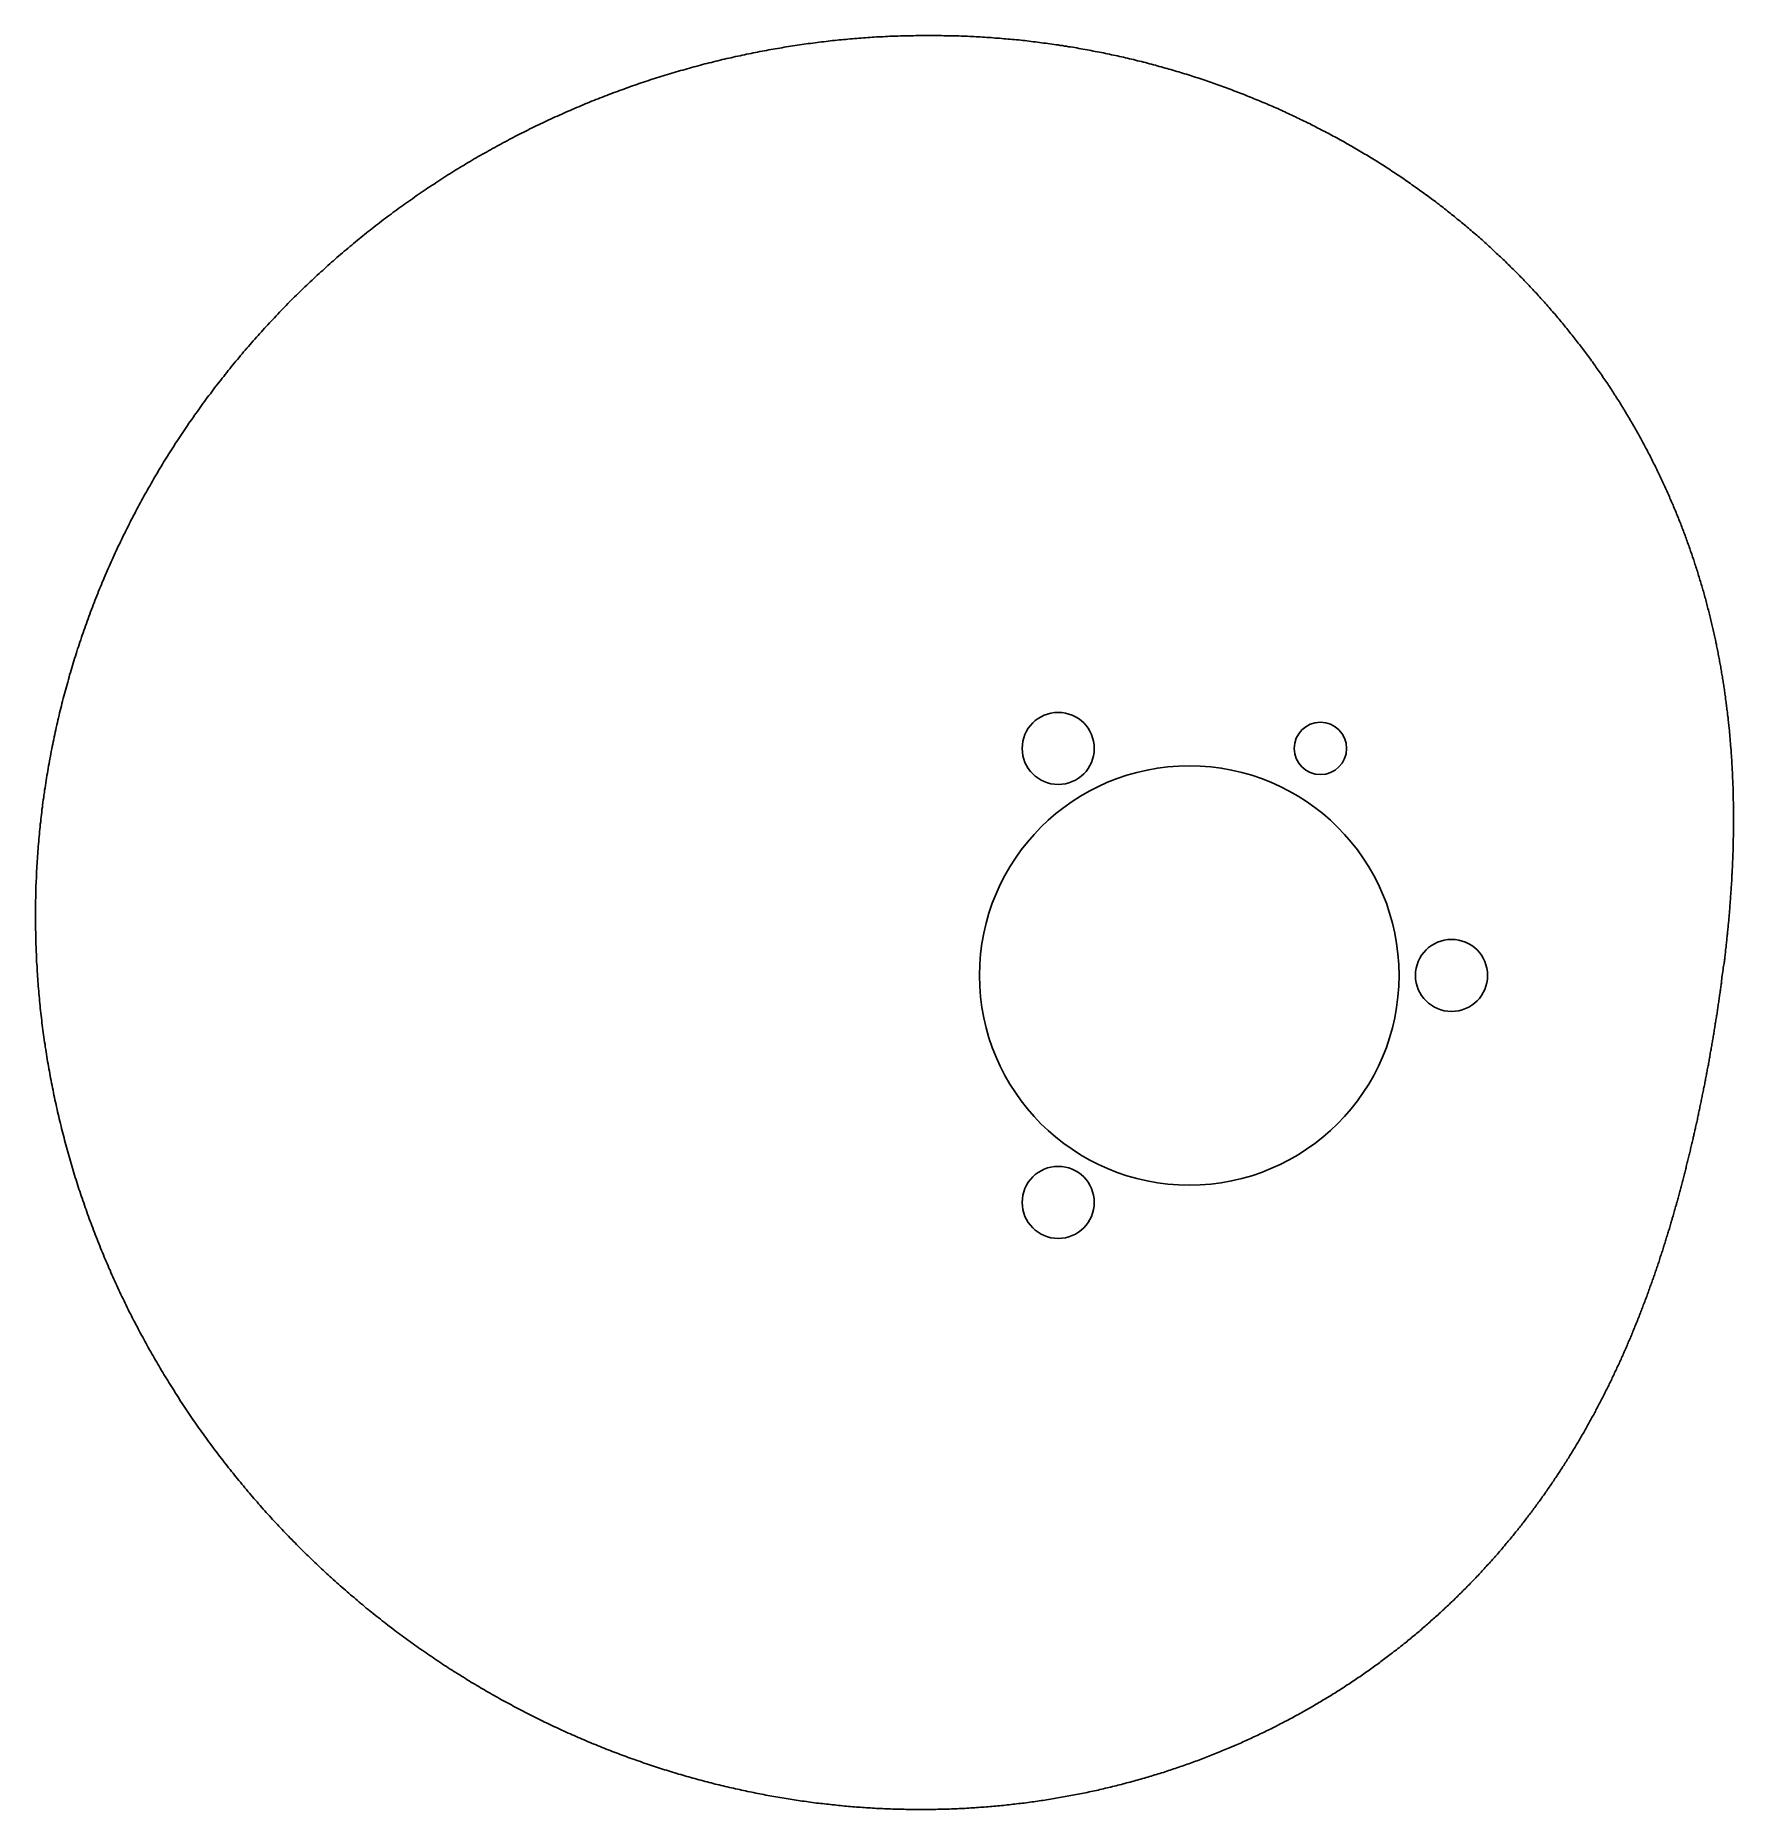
# Model space of a CAD drawing. Header units: millimetres. Extents: x -98 to 32, y -81 to 54.
import ezdxf

# ---------------------------------------------------------------- set-up
doc = ezdxf.new("R2010")
doc.units = ezdxf.units.MM

msp = doc.modelspace()

# ---------------------------------------------------------------- linework, layer by layer
for p, q in [((-35.7, 54.15), (-35.87, 54.14)), ((-35.53, 54.17), (-35.7, 54.15)), ((-35.37, 54.18), (-35.53, 54.17)), ((-35.2, 54.19), (-35.37, 54.18)), ((-35.03, 54.21), (-35.2, 54.19)), ((-34.86, 54.22), (-35.03, 54.21)), ((-34.7, 54.23), (-34.86, 54.22)), ((-34.53, 54.24), (-34.7, 54.23)), ((-34.36, 54.25), (-34.53, 54.24)), ((-34.2, 54.27), (-34.36, 54.25)), ((-34.03, 54.28), (-34.2, 54.27)), ((-33.86, 54.29), (-34.03, 54.28)), ((-33.69, 54.3), (-33.86, 54.29)), ((-33.53, 54.3), (-33.69, 54.3)), ((-33.36, 54.31), (-33.53, 54.3)), ((-33.19, 54.32), (-33.36, 54.31)), ((-33.03, 54.33), (-33.19, 54.32)), ((-32.86, 54.34), (-33.03, 54.33)), ((-32.69, 54.34), (-32.86, 54.34)), ((-32.53, 54.35), (-32.69, 54.34)), ((-32.36, 54.36), (-32.53, 54.35)), ((-32.2, 54.36), (-32.36, 54.36)), ((-32.03, 54.37), (-32.2, 54.36)), ((-31.86, 54.37), (-32.03, 54.37)), ((-31.7, 54.38), (-31.86, 54.37)), ((-31.53, 54.38), (-31.7, 54.38)), ((-31.37, 54.39), (-31.53, 54.38)), ((-31.2, 54.39), (-31.37, 54.39)), ((-31.03, 54.39), (-31.2, 54.39)), ((-30.87, 54.4), (-31.03, 54.39)), ((-30.7, 54.4), (-30.87, 54.4)), ((-30.54, 54.4), (-30.7, 54.4)), ((-30.37, 54.4), (-30.54, 54.4)), ((-30.21, 54.4), (-30.37, 54.4)), ((-30.04, 54.4), (-30.21, 54.4)), ((-29.88, 54.4), (-30.04, 54.4)), ((-29.71, 54.4), (-29.88, 54.4)), ((-29.55, 54.4), (-29.71, 54.4)), ((-29.38, 54.4), (-29.55, 54.4)), ((-29.22, 54.4), (-29.38, 54.4)), ((-29.05, 54.4), (-29.22, 54.4)), ((-28.89, 54.4), (-29.05, 54.4)), ((-28.72, 54.39), (-28.89, 54.4)), ((-28.56, 54.39), (-28.72, 54.39)), ((-28.39, 54.39), (-28.56, 54.39)), ((-28.23, 54.38), (-28.39, 54.39)), ((-28.06, 54.38), (-28.23, 54.38)), ((-27.9, 54.38), (-28.06, 54.38)), ((-27.74, 54.37), (-27.9, 54.38)), ((-27.57, 54.37), (-27.74, 54.37)), ((-27.41, 54.36), (-27.57, 54.37)), ((-27.24, 54.35), (-27.41, 54.36)), ((-27.08, 54.35), (-27.24, 54.35)), ((-26.92, 54.34), (-27.08, 54.35)), ((-26.75, 54.33), (-26.92, 54.34)), ((-26.59, 54.33), (-26.75, 54.33)), ((-26.43, 54.32), (-26.59, 54.33)), ((-26.26, 54.31), (-26.43, 54.32)), ((-26.1, 54.3), (-26.26, 54.31)), ((-25.94, 54.29), (-26.1, 54.3)), ((-25.77, 54.28), (-25.94, 54.29)), ((-25.61, 54.27), (-25.77, 54.28)), ((-25.45, 54.26), (-25.61, 54.27)), ((-25.29, 54.25), (-25.45, 54.26)), ((-25.12, 54.24), (-25.29, 54.25)), ((-24.96, 54.23), (-25.12, 54.24)), ((-24.8, 54.21), (-24.96, 54.23)), ((-24.64, 54.2), (-24.8, 54.21)), ((-24.48, 54.19), (-24.64, 54.2)), ((-24.31, 54.18), (-24.48, 54.19)), ((-24.15, 54.16), (-24.31, 54.18)), ((-23.99, 54.15), (-24.15, 54.16)), ((-44.44, 52.83), (-44.61, 52.79)), ((-44.27, 52.86), (-44.44, 52.83)), ((-44.1, 52.9), (-44.27, 52.86)), ((-43.94, 52.93), (-44.1, 52.9)), ((-43.77, 52.97), (-43.94, 52.93)), ((-43.6, 53), (-43.77, 52.97)), ((-43.43, 53.04), (-43.6, 53)), ((-43.26, 53.07), (-43.43, 53.04)), ((-43.09, 53.11), (-43.26, 53.07)), ((-42.93, 53.14), (-43.09, 53.11)), ((-42.76, 53.17), (-42.93, 53.14)), ((-42.59, 53.2), (-42.76, 53.17)), ((-42.42, 53.23), (-42.59, 53.2)), ((-42.25, 53.27), (-42.42, 53.23)), ((-42.08, 53.3), (-42.25, 53.27)), ((-41.92, 53.33), (-42.08, 53.3)), ((-41.75, 53.36), (-41.92, 53.33)), ((-41.58, 53.39), (-41.75, 53.36)), ((-41.41, 53.42), (-41.58, 53.39)), ((-41.24, 53.44), (-41.41, 53.42)), ((-41.08, 53.47), (-41.24, 53.44)), ((-40.91, 53.5), (-41.08, 53.47)), ((-40.74, 53.53), (-40.91, 53.5)), ((-40.57, 53.56), (-40.74, 53.53)), ((-40.4, 53.58), (-40.57, 53.56)), ((-40.23, 53.61), (-40.4, 53.58)), ((-40.07, 53.63), (-40.23, 53.61)), ((-39.9, 53.66), (-40.07, 53.63)), ((-39.73, 53.68), (-39.9, 53.66)), ((-39.56, 53.71), (-39.73, 53.68)), ((-39.39, 53.73), (-39.56, 53.71)), ((-39.23, 53.76), (-39.39, 53.73)), ((-39.06, 53.78), (-39.23, 53.76)), ((-38.89, 53.8), (-39.06, 53.78)), ((-38.72, 53.82), (-38.89, 53.8)), ((-38.55, 53.85), (-38.72, 53.82)), ((-38.38, 53.87), (-38.55, 53.85)), ((-38.22, 53.89), (-38.38, 53.87)), ((-38.05, 53.91), (-38.22, 53.89)), ((-37.88, 53.93), (-38.05, 53.91)), ((-37.71, 53.95), (-37.88, 53.93)), ((-37.55, 53.97), (-37.71, 53.95)), ((-37.38, 53.99), (-37.55, 53.97)), ((-37.21, 54.01), (-37.38, 53.99)), ((-37.04, 54.02), (-37.21, 54.01)), ((-36.87, 54.04), (-37.04, 54.02)), ((-36.71, 54.06), (-36.87, 54.04)), ((-36.54, 54.07), (-36.71, 54.06)), ((-36.37, 54.09), (-36.54, 54.07)), ((-36.2, 54.11), (-36.37, 54.09)), ((-36.04, 54.12), (-36.2, 54.11)), ((-35.87, 54.14), (-36.04, 54.12)), ((-23.83, 54.13), (-23.99, 54.15)), ((-23.67, 54.12), (-23.83, 54.13)), ((-23.51, 54.1), (-23.67, 54.12)), ((-23.35, 54.09), (-23.51, 54.1)), ((-23.19, 54.07), (-23.35, 54.09)), ((-23.03, 54.06), (-23.19, 54.07)), ((-22.86, 54.04), (-23.03, 54.06)), ((-22.7, 54.02), (-22.86, 54.04)), ((-22.54, 54.01), (-22.7, 54.02)), ((-22.38, 53.99), (-22.54, 54.01)), ((-22.22, 53.97), (-22.38, 53.99)), ((-22.06, 53.95), (-22.22, 53.97)), ((-21.9, 53.93), (-22.06, 53.95)), ((-21.74, 53.91), (-21.9, 53.93)), ((-21.58, 53.89), (-21.74, 53.91)), ((-21.42, 53.87), (-21.58, 53.89)), ((-21.27, 53.85), (-21.42, 53.87)), ((-21.11, 53.83), (-21.27, 53.85)), ((-20.95, 53.81), (-21.11, 53.83)), ((-20.79, 53.79), (-20.95, 53.81)), ((-20.63, 53.77), (-20.79, 53.79)), ((-20.47, 53.75), (-20.63, 53.77)), ((-20.31, 53.72), (-20.47, 53.75)), ((-20.15, 53.7), (-20.31, 53.72)), ((-20, 53.68), (-20.15, 53.7)), ((-19.84, 53.65), (-20, 53.68)), ((-19.68, 53.63), (-19.84, 53.65)), ((-19.52, 53.6), (-19.68, 53.63)), ((-19.36, 53.58), (-19.52, 53.6)), ((-19.21, 53.55), (-19.36, 53.58)), ((-19.05, 53.53), (-19.21, 53.55)), ((-18.89, 53.5), (-19.05, 53.53)), ((-18.74, 53.48), (-18.89, 53.5)), ((-18.58, 53.45), (-18.74, 53.48)), ((-18.42, 53.42), (-18.58, 53.45)), ((-18.27, 53.39), (-18.42, 53.42)), ((-18.11, 53.37), (-18.27, 53.39)), ((-17.95, 53.34), (-18.11, 53.37)), ((-17.8, 53.31), (-17.95, 53.34)), ((-17.64, 53.28), (-17.8, 53.31)), ((-17.49, 53.25), (-17.64, 53.28)), ((-17.33, 53.22), (-17.49, 53.25)), ((-17.17, 53.19), (-17.33, 53.22)), ((-17.02, 53.16), (-17.17, 53.19)), ((-16.86, 53.13), (-17.02, 53.16)), ((-16.71, 53.1), (-16.86, 53.13)), ((-16.55, 53.07), (-16.71, 53.1)), ((-16.4, 53.04), (-16.55, 53.07)), ((-16.25, 53.01), (-16.4, 53.04)), ((-16.09, 52.97), (-16.25, 53.01)), ((-15.94, 52.94), (-16.09, 52.97)), ((-15.78, 52.91), (-15.94, 52.94)), ((-15.63, 52.87), (-15.78, 52.91)), ((-15.48, 52.84), (-15.63, 52.87)), ((-15.32, 52.81), (-15.48, 52.84)), ((-15.17, 52.77), (-15.32, 52.81)), ((-49.63, 51.48), (-49.8, 51.43)), ((-49.47, 51.53), (-49.63, 51.48)), ((-49.3, 51.58), (-49.47, 51.53)), ((-49.13, 51.63), (-49.3, 51.58)), ((-48.97, 51.67), (-49.13, 51.63)), ((-48.8, 51.72), (-48.97, 51.67)), ((-48.63, 51.77), (-48.8, 51.72)), ((-48.46, 51.82), (-48.63, 51.77)), ((-48.3, 51.86), (-48.46, 51.82)), ((-48.13, 51.91), (-48.3, 51.86)), ((-47.96, 51.96), (-48.13, 51.91)), ((-47.8, 52), (-47.96, 51.96)), ((-47.63, 52.05), (-47.8, 52)), ((-47.46, 52.09), (-47.63, 52.05)), ((-47.29, 52.14), (-47.46, 52.09)), ((-47.13, 52.18), (-47.29, 52.14)), ((-46.96, 52.23), (-47.13, 52.18)), ((-46.79, 52.27), (-46.96, 52.23)), ((-46.62, 52.31), (-46.79, 52.27)), ((-46.45, 52.35), (-46.62, 52.31)), ((-46.29, 52.39), (-46.45, 52.35)), ((-46.12, 52.44), (-46.29, 52.39)), ((-45.95, 52.48), (-46.12, 52.44)), ((-45.78, 52.52), (-45.95, 52.48)), ((-45.62, 52.56), (-45.78, 52.52)), ((-45.45, 52.6), (-45.62, 52.56)), ((-45.28, 52.64), (-45.45, 52.6)), ((-45.11, 52.67), (-45.28, 52.64)), ((-44.94, 52.71), (-45.11, 52.67)), ((-44.78, 52.75), (-44.94, 52.71)), ((-44.61, 52.79), (-44.78, 52.75)), ((-15.02, 52.74), (-15.17, 52.77)), ((-14.86, 52.7), (-15.02, 52.74)), ((-14.71, 52.67), (-14.86, 52.7)), ((-14.56, 52.63), (-14.71, 52.67)), ((-14.41, 52.59), (-14.56, 52.63)), ((-14.25, 52.56), (-14.41, 52.59)), ((-14.1, 52.52), (-14.25, 52.56)), ((-13.95, 52.48), (-14.1, 52.52)), ((-13.8, 52.44), (-13.95, 52.48)), ((-13.65, 52.41), (-13.8, 52.44)), ((-13.5, 52.37), (-13.65, 52.41)), ((-13.34, 52.33), (-13.5, 52.37)), ((-13.19, 52.29), (-13.34, 52.33)), ((-13.04, 52.25), (-13.19, 52.29)), ((-12.89, 52.21), (-13.04, 52.25)), ((-12.74, 52.17), (-12.89, 52.21)), ((-12.59, 52.13), (-12.74, 52.17)), ((-12.44, 52.09), (-12.59, 52.13)), ((-12.29, 52.05), (-12.44, 52.09)), ((-12.14, 52.01), (-12.29, 52.05)), ((-11.99, 51.97), (-12.14, 52.01)), ((-11.84, 51.92), (-11.99, 51.97)), ((-11.69, 51.88), (-11.84, 51.92)), ((-11.55, 51.84), (-11.69, 51.88)), ((-11.4, 51.8), (-11.55, 51.84)), ((-11.25, 51.75), (-11.4, 51.8)), ((-11.1, 51.71), (-11.25, 51.75)), ((-10.95, 51.66), (-11.1, 51.71)), ((-10.8, 51.62), (-10.95, 51.66)), ((-10.66, 51.58), (-10.8, 51.62)), ((-10.51, 51.53), (-10.66, 51.58)), ((-10.36, 51.49), (-10.51, 51.53)), ((-10.21, 51.44), (-10.36, 51.49)), ((-53.62, 50.14), (-53.78, 50.08)), ((-53.45, 50.2), (-53.62, 50.14)), ((-53.29, 50.26), (-53.45, 50.2)), ((-53.12, 50.32), (-53.29, 50.26)), ((-52.96, 50.38), (-53.12, 50.32)), ((-52.79, 50.44), (-52.96, 50.38)), ((-52.63, 50.5), (-52.79, 50.44)), ((-52.46, 50.56), (-52.63, 50.5)), ((-52.29, 50.61), (-52.46, 50.56)), ((-52.13, 50.67), (-52.29, 50.61)), ((-51.96, 50.73), (-52.13, 50.67)), ((-51.8, 50.78), (-51.96, 50.73)), ((-51.63, 50.84), (-51.8, 50.78)), ((-51.47, 50.9), (-51.63, 50.84)), ((-51.3, 50.95), (-51.47, 50.9)), ((-51.13, 51.01), (-51.3, 50.95)), ((-50.97, 51.06), (-51.13, 51.01)), ((-50.8, 51.11), (-50.97, 51.06)), ((-50.63, 51.17), (-50.8, 51.11)), ((-50.47, 51.22), (-50.63, 51.17)), ((-50.3, 51.27), (-50.47, 51.22)), ((-50.13, 51.32), (-50.3, 51.27)), ((-49.97, 51.37), (-50.13, 51.32)), ((-49.8, 51.43), (-49.97, 51.37)), ((-10.07, 51.39), (-10.21, 51.44)), ((-9.92, 51.35), (-10.07, 51.39)), ((-9.77, 51.3), (-9.92, 51.35)), ((-9.63, 51.25), (-9.77, 51.3)), ((-9.48, 51.21), (-9.63, 51.25)), ((-9.34, 51.16), (-9.48, 51.21)), ((-9.19, 51.11), (-9.34, 51.16)), ((-9.04, 51.06), (-9.19, 51.11)), ((-8.9, 51.01), (-9.04, 51.06)), ((-8.75, 50.96), (-8.9, 51.01)), ((-8.61, 50.92), (-8.75, 50.96)), ((-8.46, 50.87), (-8.61, 50.92)), ((-8.32, 50.82), (-8.46, 50.87)), ((-8.18, 50.77), (-8.32, 50.82)), ((-8.03, 50.72), (-8.18, 50.77)), ((-7.89, 50.66), (-8.03, 50.72)), ((-7.74, 50.61), (-7.89, 50.66)), ((-7.6, 50.56), (-7.74, 50.61)), ((-7.46, 50.51), (-7.6, 50.56)), ((-7.31, 50.46), (-7.46, 50.51)), ((-7.17, 50.41), (-7.31, 50.46)), ((-7.03, 50.35), (-7.17, 50.41)), ((-6.89, 50.3), (-7.03, 50.35)), ((-6.75, 50.25), (-6.89, 50.3)), ((-6.6, 50.19), (-6.75, 50.25)), ((-6.46, 50.14), (-6.6, 50.19)), ((-6.32, 50.09), (-6.46, 50.14)), ((-57.06, 48.76), (-57.22, 48.69)), ((-56.9, 48.83), (-57.06, 48.76)), ((-56.73, 48.9), (-56.9, 48.83)), ((-56.57, 48.97), (-56.73, 48.9)), ((-56.41, 49.04), (-56.57, 48.97)), ((-56.24, 49.11), (-56.41, 49.04)), ((-56.08, 49.18), (-56.24, 49.11)), ((-55.92, 49.24), (-56.08, 49.18)), ((-55.75, 49.31), (-55.92, 49.24)), ((-55.59, 49.38), (-55.75, 49.31)), ((-55.43, 49.44), (-55.59, 49.38)), ((-55.26, 49.51), (-55.43, 49.44)), ((-55.1, 49.57), (-55.26, 49.51)), ((-54.93, 49.64), (-55.1, 49.57)), ((-54.77, 49.7), (-54.93, 49.64)), ((-54.61, 49.77), (-54.77, 49.7)), ((-54.44, 49.83), (-54.61, 49.77)), ((-54.28, 49.89), (-54.44, 49.83)), ((-54.11, 49.96), (-54.28, 49.89)), ((-53.95, 50.02), (-54.11, 49.96)), ((-53.78, 50.08), (-53.95, 50.02)), ((-6.18, 50.03), (-6.32, 50.09)), ((-6.04, 49.98), (-6.18, 50.03)), ((-5.9, 49.92), (-6.04, 49.98)), ((-5.76, 49.87), (-5.9, 49.92)), ((-5.62, 49.81), (-5.76, 49.87)), ((-5.48, 49.75), (-5.62, 49.81)), ((-5.34, 49.7), (-5.48, 49.75)), ((-5.2, 49.64), (-5.34, 49.7)), ((-5.06, 49.58), (-5.2, 49.64)), ((-4.92, 49.53), (-5.06, 49.58)), ((-4.78, 49.47), (-4.92, 49.53)), ((-4.64, 49.41), (-4.78, 49.47)), ((-4.5, 49.35), (-4.64, 49.41)), ((-4.36, 49.3), (-4.5, 49.35)), ((-4.22, 49.24), (-4.36, 49.3)), ((-4.09, 49.18), (-4.22, 49.24)), ((-3.95, 49.12), (-4.09, 49.18)), ((-3.81, 49.06), (-3.95, 49.12)), ((-3.67, 49), (-3.81, 49.06)), ((-3.54, 48.94), (-3.67, 49)), ((-3.4, 48.88), (-3.54, 48.94)), ((-3.26, 48.82), (-3.4, 48.88)), ((-3.13, 48.76), (-3.26, 48.82)), ((-2.99, 48.7), (-3.13, 48.76)), ((-59.97, 47.43), (-60.13, 47.35)), ((-59.81, 47.51), (-59.97, 47.43)), ((-59.65, 47.58), (-59.81, 47.51)), ((-59.49, 47.66), (-59.65, 47.58)), ((-59.32, 47.74), (-59.49, 47.66)), ((-59.16, 47.81), (-59.32, 47.74)), ((-59, 47.89), (-59.16, 47.81)), ((-58.84, 47.96), (-59, 47.89)), ((-58.68, 48.04), (-58.84, 47.96)), ((-58.52, 48.11), (-58.68, 48.04)), ((-58.36, 48.19), (-58.52, 48.11)), ((-58.19, 48.26), (-58.36, 48.19)), ((-58.03, 48.33), (-58.19, 48.26)), ((-57.87, 48.41), (-58.03, 48.33)), ((-57.71, 48.48), (-57.87, 48.41)), ((-57.55, 48.55), (-57.71, 48.48)), ((-57.38, 48.62), (-57.55, 48.55)), ((-57.22, 48.69), (-57.38, 48.62)), ((-2.85, 48.63), (-2.99, 48.7)), ((-2.72, 48.57), (-2.85, 48.63)), ((-2.58, 48.51), (-2.72, 48.57)), ((-2.45, 48.45), (-2.58, 48.51)), ((-2.31, 48.38), (-2.45, 48.45)), ((-2.18, 48.32), (-2.31, 48.38)), ((-2.04, 48.26), (-2.18, 48.32)), ((-1.91, 48.19), (-2.04, 48.26)), ((-1.78, 48.13), (-1.91, 48.19)), ((-1.64, 48.07), (-1.78, 48.13)), ((-1.51, 48), (-1.64, 48.07)), ((-1.38, 47.94), (-1.51, 48)), ((-1.24, 47.87), (-1.38, 47.94)), ((-1.11, 47.81), (-1.24, 47.87)), ((-0.98, 47.74), (-1.11, 47.81)), ((-0.84, 47.68), (-0.98, 47.74)), ((-0.71, 47.61), (-0.84, 47.68)), ((-0.58, 47.54), (-0.71, 47.61)), ((-0.45, 47.48), (-0.58, 47.54)), ((-0.32, 47.41), (-0.45, 47.48)), ((-0.19, 47.34), (-0.32, 47.41)), ((-62.67, 46.03), (-62.83, 45.95)), ((-62.51, 46.12), (-62.67, 46.03)), ((-62.35, 46.21), (-62.51, 46.12)), ((-62.19, 46.29), (-62.35, 46.21)), ((-62.04, 46.37), (-62.19, 46.29)), ((-61.88, 46.46), (-62.04, 46.37)), ((-61.72, 46.54), (-61.88, 46.46)), ((-61.56, 46.62), (-61.72, 46.54)), ((-61.4, 46.71), (-61.56, 46.62)), ((-61.24, 46.79), (-61.4, 46.71)), ((-61.08, 46.87), (-61.24, 46.79)), ((-60.93, 46.95), (-61.08, 46.87)), ((-60.77, 47.03), (-60.93, 46.95)), ((-60.61, 47.11), (-60.77, 47.03)), ((-60.45, 47.19), (-60.61, 47.11)), ((-60.29, 47.27), (-60.45, 47.19)), ((-60.13, 47.35), (-60.29, 47.27)), ((-0.06, 47.28), (-0.19, 47.34)), ((0.07, 47.21), (-0.06, 47.28)), ((0.2, 47.14), (0.07, 47.21)), ((0.34, 47.07), (0.2, 47.14)), ((0.46, 47), (0.34, 47.07)), ((0.59, 46.94), (0.46, 47)), ((0.72, 46.87), (0.59, 46.94)), ((0.85, 46.8), (0.72, 46.87)), ((0.98, 46.73), (0.85, 46.8)), ((1.11, 46.66), (0.98, 46.73)), ((1.24, 46.59), (1.11, 46.66)), ((1.37, 46.52), (1.24, 46.59)), ((1.5, 46.45), (1.37, 46.52)), ((1.62, 46.38), (1.5, 46.45)), ((1.75, 46.31), (1.62, 46.38)), ((1.88, 46.23), (1.75, 46.31)), ((2, 46.16), (1.88, 46.23)), ((2.13, 46.09), (2, 46.16)), ((2.26, 46.02), (2.13, 46.09)), ((-65.01, 44.7), (-65.17, 44.61)), ((-64.86, 44.79), (-65.01, 44.7)), ((-64.7, 44.88), (-64.86, 44.79)), ((-64.55, 44.98), (-64.7, 44.88)), ((-64.39, 45.07), (-64.55, 44.98)), ((-64.23, 45.16), (-64.39, 45.07)), ((-64.08, 45.25), (-64.23, 45.16)), ((-63.92, 45.34), (-64.08, 45.25)), ((-63.77, 45.42), (-63.92, 45.34)), ((-63.61, 45.51), (-63.77, 45.42)), ((-63.45, 45.6), (-63.61, 45.51)), ((-63.3, 45.69), (-63.45, 45.6)), ((-63.14, 45.78), (-63.3, 45.69)), ((-62.98, 45.86), (-63.14, 45.78)), ((-62.83, 45.95), (-62.98, 45.86)), ((2.38, 45.95), (2.26, 46.02)), ((2.51, 45.87), (2.38, 45.95)), ((2.63, 45.8), (2.51, 45.87)), ((2.76, 45.73), (2.63, 45.8)), ((2.88, 45.66), (2.76, 45.73)), ((3.01, 45.58), (2.88, 45.66)), ((3.13, 45.51), (3.01, 45.58)), ((3.26, 45.43), (3.13, 45.51)), ((3.38, 45.36), (3.26, 45.43)), ((3.51, 45.29), (3.38, 45.36)), ((3.63, 45.21), (3.51, 45.29)), ((3.75, 45.14), (3.63, 45.21)), ((3.88, 45.06), (3.75, 45.14)), ((4, 44.98), (3.88, 45.06)), ((4.12, 44.91), (4, 44.98)), ((4.24, 44.83), (4.12, 44.91)), ((4.37, 44.76), (4.24, 44.83)), ((4.49, 44.68), (4.37, 44.76)), ((4.61, 44.6), (4.49, 44.68)), ((-67.16, 43.37), (-67.31, 43.27)), ((-67.01, 43.47), (-67.16, 43.37)), ((-66.85, 43.56), (-67.01, 43.47)), ((-66.7, 43.66), (-66.85, 43.56)), ((-66.55, 43.76), (-66.7, 43.66)), ((-66.4, 43.85), (-66.55, 43.76)), ((-66.24, 43.95), (-66.4, 43.85)), ((-66.09, 44.05), (-66.24, 43.95)), ((-65.94, 44.14), (-66.09, 44.05)), ((-65.78, 44.24), (-65.94, 44.14)), ((-65.63, 44.33), (-65.78, 44.24)), ((-65.47, 44.42), (-65.63, 44.33)), ((-65.32, 44.52), (-65.47, 44.42)), ((-65.17, 44.61), (-65.32, 44.52)), ((4.73, 44.53), (4.61, 44.6)), ((4.85, 44.45), (4.73, 44.53)), ((4.97, 44.37), (4.85, 44.45)), ((5.09, 44.3), (4.97, 44.37)), ((5.21, 44.22), (5.09, 44.3)), ((5.33, 44.14), (5.21, 44.22)), ((5.45, 44.06), (5.33, 44.14)), ((5.57, 43.98), (5.45, 44.06)), ((5.69, 43.9), (5.57, 43.98)), ((5.81, 43.82), (5.69, 43.9)), ((5.93, 43.75), (5.81, 43.82)), ((6.05, 43.67), (5.93, 43.75)), ((6.16, 43.59), (6.05, 43.67)), ((6.28, 43.51), (6.16, 43.59)), ((6.4, 43.43), (6.28, 43.51)), ((6.52, 43.35), (6.4, 43.43)), ((6.63, 43.27), (6.52, 43.35)), ((-69.11, 42.06), (-69.26, 41.95)), ((-68.96, 42.16), (-69.11, 42.06)), ((-68.82, 42.26), (-68.96, 42.16)), ((-68.67, 42.37), (-68.82, 42.26)), ((-68.52, 42.47), (-68.67, 42.37)), ((-68.37, 42.57), (-68.52, 42.47)), ((-68.22, 42.67), (-68.37, 42.57)), ((-68.07, 42.77), (-68.22, 42.67)), ((-67.91, 42.87), (-68.07, 42.77)), ((-67.76, 42.97), (-67.91, 42.87)), ((-67.61, 43.07), (-67.76, 42.97)), ((-67.46, 43.17), (-67.61, 43.07)), ((-67.31, 43.27), (-67.46, 43.17)), ((6.75, 43.19), (6.63, 43.27)), ((6.87, 43.1), (6.75, 43.19)), ((6.98, 43.02), (6.87, 43.1)), ((7.1, 42.94), (6.98, 43.02)), ((7.21, 42.86), (7.1, 42.94)), ((7.33, 42.78), (7.21, 42.86)), ((7.44, 42.7), (7.33, 42.78)), ((7.56, 42.61), (7.44, 42.7)), ((7.67, 42.53), (7.56, 42.61)), ((7.79, 42.45), (7.67, 42.53)), ((7.9, 42.37), (7.79, 42.45)), ((8.01, 42.28), (7.9, 42.37)), ((8.13, 42.2), (8.01, 42.28)), ((8.24, 42.12), (8.13, 42.2)), ((8.35, 42.03), (8.24, 42.12)), ((8.47, 41.95), (8.35, 42.03)), ((-71.03, 40.67), (-71.18, 40.57)), ((-70.88, 40.78), (-71.03, 40.67)), ((-70.74, 40.89), (-70.88, 40.78)), ((-70.59, 41), (-70.74, 40.89)), ((-70.45, 41.11), (-70.59, 41)), ((-70.3, 41.22), (-70.45, 41.11)), ((-70.15, 41.32), (-70.3, 41.22)), ((-70, 41.43), (-70.15, 41.32)), ((-69.86, 41.53), (-70, 41.43)), ((-69.71, 41.64), (-69.86, 41.53)), ((-69.56, 41.74), (-69.71, 41.64)), ((-69.41, 41.85), (-69.56, 41.74)), ((-69.26, 41.95), (-69.41, 41.85)), ((8.58, 41.86), (8.47, 41.95)), ((8.69, 41.78), (8.58, 41.86)), ((8.8, 41.7), (8.69, 41.78)), ((8.91, 41.61), (8.8, 41.7)), ((9.03, 41.53), (8.91, 41.61)), ((9.14, 41.44), (9.03, 41.53)), ((9.25, 41.35), (9.14, 41.44)), ((9.36, 41.27), (9.25, 41.35)), ((9.47, 41.18), (9.36, 41.27)), ((9.58, 41.1), (9.47, 41.18)), ((9.69, 41.01), (9.58, 41.1)), ((9.8, 40.92), (9.69, 41.01)), ((9.9, 40.84), (9.8, 40.92)), ((10.01, 40.75), (9.9, 40.84)), ((10.12, 40.66), (10.01, 40.75)), ((10.23, 40.58), (10.12, 40.66)), ((-72.76, 39.34), (-72.9, 39.22)), ((-72.62, 39.45), (-72.76, 39.34)), ((-72.48, 39.56), (-72.62, 39.45)), ((-72.33, 39.68), (-72.48, 39.56)), ((-72.19, 39.79), (-72.33, 39.68)), ((-72.04, 39.9), (-72.19, 39.79)), ((-71.9, 40.01), (-72.04, 39.9)), ((-71.76, 40.12), (-71.9, 40.01)), ((-71.61, 40.24), (-71.76, 40.12)), ((-71.47, 40.35), (-71.61, 40.24)), ((-71.32, 40.46), (-71.47, 40.35)), ((-71.18, 40.57), (-71.32, 40.46)), ((10.34, 40.49), (10.23, 40.58)), ((10.44, 40.4), (10.34, 40.49)), ((10.55, 40.31), (10.44, 40.4)), ((10.66, 40.23), (10.55, 40.31)), ((10.77, 40.14), (10.66, 40.23)), ((10.87, 40.05), (10.77, 40.14)), ((10.98, 39.96), (10.87, 40.05)), ((11.08, 39.87), (10.98, 39.96)), ((11.19, 39.78), (11.08, 39.87)), ((11.3, 39.7), (11.19, 39.78)), ((11.4, 39.61), (11.3, 39.7)), ((11.5, 39.52), (11.4, 39.61)), ((11.61, 39.43), (11.5, 39.52)), ((11.71, 39.34), (11.61, 39.43)), ((11.82, 39.25), (11.71, 39.34)), ((-74.45, 37.94), (-74.59, 37.82)), ((-74.31, 38.06), (-74.45, 37.94)), ((-74.17, 38.18), (-74.31, 38.06)), ((-74.03, 38.29), (-74.17, 38.18)), ((-73.89, 38.41), (-74.03, 38.29)), ((-73.75, 38.53), (-73.89, 38.41)), ((-73.61, 38.65), (-73.75, 38.53)), ((-73.47, 38.76), (-73.61, 38.65)), ((-73.33, 38.88), (-73.47, 38.76)), ((-73.19, 38.99), (-73.33, 38.88)), ((-73.05, 39.11), (-73.19, 38.99)), ((-72.9, 39.22), (-73.05, 39.11)), ((11.92, 39.16), (11.82, 39.25)), ((12.02, 39.07), (11.92, 39.16)), ((12.13, 38.98), (12.02, 39.07)), ((12.23, 38.89), (12.13, 38.98)), ((12.33, 38.8), (12.23, 38.89)), ((12.43, 38.7), (12.33, 38.8)), ((12.54, 38.61), (12.43, 38.7)), ((12.64, 38.52), (12.54, 38.61)), ((12.74, 38.43), (12.64, 38.52)), ((12.84, 38.34), (12.74, 38.43)), ((12.94, 38.25), (12.84, 38.34)), ((13.04, 38.15), (12.94, 38.25)), ((13.14, 38.06), (13.04, 38.15)), ((13.24, 37.97), (13.14, 38.06)), ((13.34, 37.88), (13.24, 37.97)), ((-75.97, 36.61), (-76.1, 36.48)), ((-75.83, 36.73), (-75.97, 36.61)), ((-75.7, 36.85), (-75.83, 36.73)), ((-75.56, 36.98), (-75.7, 36.85)), ((-75.42, 37.1), (-75.56, 36.98)), ((-75.28, 37.22), (-75.42, 37.1)), ((-75.15, 37.34), (-75.28, 37.22)), ((-75.01, 37.46), (-75.15, 37.34)), ((-74.87, 37.58), (-75.01, 37.46)), ((-74.73, 37.7), (-74.87, 37.58)), ((-74.59, 37.82), (-74.73, 37.7)), ((13.44, 37.78), (13.34, 37.88)), ((13.54, 37.69), (13.44, 37.78)), ((13.64, 37.6), (13.54, 37.69)), ((13.74, 37.51), (13.64, 37.6)), ((13.83, 37.41), (13.74, 37.51)), ((13.93, 37.32), (13.83, 37.41)), ((14.03, 37.23), (13.93, 37.32)), ((14.13, 37.13), (14.03, 37.23)), ((14.22, 37.04), (14.13, 37.13)), ((14.32, 36.94), (14.22, 37.04)), ((14.42, 36.85), (14.32, 36.94)), ((14.51, 36.75), (14.42, 36.85)), ((14.61, 36.66), (14.51, 36.75)), ((14.71, 36.56), (14.61, 36.66)), ((14.8, 36.47), (14.71, 36.56)), ((-77.45, 35.23), (-77.58, 35.1)), ((-77.31, 35.36), (-77.45, 35.23)), ((-77.18, 35.48), (-77.31, 35.36)), ((-77.05, 35.61), (-77.18, 35.48)), ((-76.91, 35.74), (-77.05, 35.61)), ((-76.78, 35.86), (-76.91, 35.74)), ((-76.65, 35.99), (-76.78, 35.86)), ((-76.51, 36.11), (-76.65, 35.99)), ((-76.38, 36.24), (-76.51, 36.11)), ((-76.24, 36.36), (-76.38, 36.24)), ((-76.1, 36.48), (-76.24, 36.36)), ((14.9, 36.37), (14.8, 36.47)), ((14.99, 36.28), (14.9, 36.37)), ((15.08, 36.18), (14.99, 36.28)), ((15.18, 36.09), (15.08, 36.18)), ((15.27, 35.99), (15.18, 36.09)), ((15.37, 35.9), (15.27, 35.99)), ((15.46, 35.8), (15.37, 35.9)), ((15.55, 35.7), (15.46, 35.8)), ((15.64, 35.61), (15.55, 35.7)), ((15.74, 35.51), (15.64, 35.61)), ((15.83, 35.42), (15.74, 35.51)), ((15.92, 35.32), (15.83, 35.42)), ((16.01, 35.22), (15.92, 35.32)), ((16.1, 35.12), (16.01, 35.22)), ((-78.76, 33.94), (-78.89, 33.8)), ((-78.63, 34.07), (-78.76, 33.94)), ((-78.5, 34.2), (-78.63, 34.07)), ((-78.37, 34.33), (-78.5, 34.2)), ((-78.24, 34.46), (-78.37, 34.33)), ((-78.11, 34.59), (-78.24, 34.46)), ((-77.97, 34.72), (-78.11, 34.59)), ((-77.84, 34.85), (-77.97, 34.72)), ((-77.71, 34.97), (-77.84, 34.85)), ((-77.58, 35.1), (-77.71, 34.97)), ((16.19, 35.03), (16.1, 35.12)), ((16.29, 34.93), (16.19, 35.03)), ((16.38, 34.83), (16.29, 34.93)), ((16.47, 34.74), (16.38, 34.83)), ((16.56, 34.64), (16.47, 34.74)), ((16.64, 34.54), (16.56, 34.64)), ((16.73, 34.44), (16.64, 34.54)), ((16.82, 34.34), (16.73, 34.44)), ((16.91, 34.24), (16.82, 34.34)), ((17, 34.15), (16.91, 34.24)), ((17.09, 34.05), (17, 34.15)), ((17.18, 33.95), (17.09, 34.05)), ((17.26, 33.85), (17.18, 33.95)), ((17.35, 33.75), (17.26, 33.85)), ((-80.03, 32.6), (-80.16, 32.47)), ((-79.91, 32.74), (-80.03, 32.6)), ((-79.78, 32.87), (-79.91, 32.74)), ((-79.65, 33.01), (-79.78, 32.87)), ((-79.53, 33.14), (-79.65, 33.01)), ((-79.4, 33.28), (-79.53, 33.14)), ((-79.27, 33.41), (-79.4, 33.28)), ((-79.14, 33.54), (-79.27, 33.41)), ((-79.02, 33.67), (-79.14, 33.54)), ((-78.89, 33.8), (-79.02, 33.67)), ((17.44, 33.65), (17.35, 33.75)), ((17.52, 33.55), (17.44, 33.65)), ((17.61, 33.45), (17.52, 33.55)), ((17.7, 33.35), (17.61, 33.45)), ((17.78, 33.25), (17.7, 33.35)), ((17.87, 33.16), (17.78, 33.25)), ((17.95, 33.06), (17.87, 33.16)), ((18.04, 32.96), (17.95, 33.06)), ((18.12, 32.86), (18.04, 32.96)), ((18.21, 32.75), (18.12, 32.86)), ((18.29, 32.65), (18.21, 32.75)), ((18.37, 32.55), (18.29, 32.65)), ((18.46, 32.45), (18.37, 32.55)), ((-81.28, 31.24), (-81.4, 31.1)), ((-81.15, 31.38), (-81.28, 31.24)), ((-81.03, 31.51), (-81.15, 31.38)), ((-80.91, 31.65), (-81.03, 31.51)), ((-80.78, 31.79), (-80.91, 31.65)), ((-80.66, 31.93), (-80.78, 31.79)), ((-80.54, 32.06), (-80.66, 31.93)), ((-80.41, 32.2), (-80.54, 32.06)), ((-80.29, 32.33), (-80.41, 32.2)), ((-80.16, 32.47), (-80.29, 32.33)), ((18.54, 32.35), (18.46, 32.45)), ((18.62, 32.25), (18.54, 32.35)), ((18.7, 32.15), (18.62, 32.25)), ((18.79, 32.05), (18.7, 32.15)), ((18.87, 31.95), (18.79, 32.05)), ((18.95, 31.85), (18.87, 31.95)), ((19.03, 31.75), (18.95, 31.85)), ((19.11, 31.64), (19.03, 31.75)), ((19.19, 31.54), (19.11, 31.64)), ((19.27, 31.44), (19.19, 31.54)), ((19.35, 31.34), (19.27, 31.44)), ((19.43, 31.24), (19.35, 31.34)), ((19.51, 31.14), (19.43, 31.24)), ((19.59, 31.03), (19.51, 31.14)), ((-82.48, 29.83), (-82.6, 29.69)), ((-82.36, 29.98), (-82.48, 29.83)), ((-82.25, 30.12), (-82.36, 29.98)), ((-82.13, 30.26), (-82.25, 30.12)), ((-82.01, 30.4), (-82.13, 30.26)), ((-81.88, 30.54), (-82.01, 30.4)), ((-81.76, 30.68), (-81.88, 30.54)), ((-81.64, 30.82), (-81.76, 30.68)), ((-81.52, 30.96), (-81.64, 30.82)), ((-81.4, 31.1), (-81.52, 30.96)), ((19.67, 30.93), (19.59, 31.03)), ((19.75, 30.83), (19.67, 30.93)), ((19.83, 30.73), (19.75, 30.83)), ((19.91, 30.62), (19.83, 30.73)), ((19.99, 30.52), (19.91, 30.62)), ((20.06, 30.42), (19.99, 30.52)), ((20.14, 30.32), (20.06, 30.42)), ((20.22, 30.21), (20.14, 30.32)), ((20.29, 30.11), (20.22, 30.21)), ((20.37, 30.01), (20.29, 30.11)), ((20.45, 29.9), (20.37, 30.01)), ((20.52, 29.8), (20.45, 29.9)), ((20.6, 29.7), (20.52, 29.8)), ((-83.54, 28.54), (-83.65, 28.39)), ((-83.42, 28.69), (-83.54, 28.54)), ((-83.31, 28.83), (-83.42, 28.69)), ((-83.19, 28.97), (-83.31, 28.83)), ((-83.07, 29.12), (-83.19, 28.97)), ((-82.96, 29.26), (-83.07, 29.12)), ((-82.84, 29.41), (-82.96, 29.26)), ((-82.72, 29.55), (-82.84, 29.41)), ((-82.6, 29.69), (-82.72, 29.55)), ((20.67, 29.59), (20.6, 29.7)), ((20.75, 29.49), (20.67, 29.59)), ((20.82, 29.38), (20.75, 29.49)), ((20.9, 29.28), (20.82, 29.38)), ((20.97, 29.18), (20.9, 29.28)), ((21.04, 29.07), (20.97, 29.18)), ((21.12, 28.97), (21.04, 29.07)), ((21.19, 28.86), (21.12, 28.97)), ((21.26, 28.76), (21.19, 28.86)), ((21.34, 28.66), (21.26, 28.76)), ((21.41, 28.55), (21.34, 28.66)), ((21.48, 28.45), (21.41, 28.55)), ((21.55, 28.34), (21.48, 28.45)), ((-84.56, 27.22), (-84.67, 27.07)), ((-84.45, 27.37), (-84.56, 27.22)), ((-84.34, 27.52), (-84.45, 27.37)), ((-84.22, 27.66), (-84.34, 27.52)), ((-84.11, 27.81), (-84.22, 27.66)), ((-84, 27.96), (-84.11, 27.81)), ((-83.88, 28.1), (-84, 27.96)), ((-83.77, 28.25), (-83.88, 28.1)), ((-83.65, 28.39), (-83.77, 28.25)), ((21.62, 28.24), (21.55, 28.34)), ((21.7, 28.13), (21.62, 28.24)), ((21.77, 28.03), (21.7, 28.13)), ((21.84, 27.92), (21.77, 28.03)), ((21.91, 27.82), (21.84, 27.92)), ((21.98, 27.71), (21.91, 27.82)), ((22.05, 27.61), (21.98, 27.71)), ((22.12, 27.5), (22.05, 27.61)), ((22.19, 27.4), (22.12, 27.5)), ((22.25, 27.29), (22.19, 27.4)), ((22.32, 27.19), (22.25, 27.29)), ((22.39, 27.08), (22.32, 27.19)), ((22.46, 26.97), (22.39, 27.08)), ((-85.66, 25.72), (-85.77, 25.57)), ((-85.55, 25.87), (-85.66, 25.72)), ((-85.44, 26.02), (-85.55, 25.87)), ((-85.34, 26.17), (-85.44, 26.02)), ((-85.23, 26.32), (-85.34, 26.17)), ((-85.12, 26.47), (-85.23, 26.32)), ((-85.01, 26.62), (-85.12, 26.47)), ((-84.9, 26.77), (-85.01, 26.62)), ((-84.78, 26.92), (-84.9, 26.77)), ((-84.67, 27.07), (-84.78, 26.92)), ((22.53, 26.87), (22.46, 26.97)), ((22.59, 26.76), (22.53, 26.87)), ((22.66, 26.66), (22.59, 26.76)), ((22.73, 26.55), (22.66, 26.66)), ((22.8, 26.44), (22.73, 26.55)), ((22.86, 26.34), (22.8, 26.44)), ((22.93, 26.23), (22.86, 26.34)), ((22.99, 26.13), (22.93, 26.23)), ((23.06, 26.02), (22.99, 26.13)), ((23.12, 25.91), (23.06, 26.02)), ((23.19, 25.81), (23.12, 25.91)), ((23.25, 25.7), (23.19, 25.81)), ((-86.51, 24.5), (-86.62, 24.34)), ((-86.41, 24.65), (-86.51, 24.5)), ((-86.3, 24.81), (-86.41, 24.65)), ((-86.2, 24.96), (-86.3, 24.81)), ((-86.09, 25.11), (-86.2, 24.96)), ((-85.98, 25.26), (-86.09, 25.11)), ((-85.88, 25.42), (-85.98, 25.26)), ((-85.77, 25.57), (-85.88, 25.42)), ((23.32, 25.59), (23.25, 25.7)), ((23.38, 25.49), (23.32, 25.59)), ((23.45, 25.38), (23.38, 25.49)), ((23.51, 25.27), (23.45, 25.38)), ((23.57, 25.17), (23.51, 25.27)), ((23.63, 25.06), (23.57, 25.17)), ((23.7, 24.95), (23.63, 25.06)), ((23.76, 24.84), (23.7, 24.95)), ((23.82, 24.74), (23.76, 24.84)), ((23.88, 24.63), (23.82, 24.74)), ((23.95, 24.52), (23.88, 24.63)), ((24.01, 24.42), (23.95, 24.52)), ((24.07, 24.31), (24.01, 24.42)), ((-87.44, 23.1), (-87.54, 22.94)), ((-87.34, 23.26), (-87.44, 23.1)), ((-87.23, 23.41), (-87.34, 23.26)), ((-87.13, 23.57), (-87.23, 23.41)), ((-87.03, 23.72), (-87.13, 23.57)), ((-86.93, 23.88), (-87.03, 23.72)), ((-86.82, 24.04), (-86.93, 23.88)), ((-86.72, 24.19), (-86.82, 24.04)), ((-86.62, 24.34), (-86.72, 24.19)), ((24.13, 24.2), (24.07, 24.31)), ((24.19, 24.09), (24.13, 24.2)), ((24.25, 23.99), (24.19, 24.09)), ((24.31, 23.88), (24.25, 23.99)), ((24.37, 23.77), (24.31, 23.88)), ((24.43, 23.66), (24.37, 23.77)), ((24.49, 23.56), (24.43, 23.66)), ((24.54, 23.45), (24.49, 23.56)), ((24.6, 23.34), (24.54, 23.45)), ((24.66, 23.23), (24.6, 23.34)), ((24.72, 23.12), (24.66, 23.23)), ((24.78, 23.02), (24.72, 23.12)), ((24.83, 22.91), (24.78, 23.02)), ((-88.33, 21.68), (-88.42, 21.52)), ((-88.23, 21.84), (-88.33, 21.68)), ((-88.13, 22), (-88.23, 21.84)), ((-88.03, 22.15), (-88.13, 22)), ((-87.94, 22.31), (-88.03, 22.15)), ((-87.84, 22.47), (-87.94, 22.31)), ((-87.74, 22.63), (-87.84, 22.47)), ((-87.64, 22.79), (-87.74, 22.63)), ((-87.54, 22.94), (-87.64, 22.79)), ((24.89, 22.8), (24.83, 22.91)), ((24.95, 22.69), (24.89, 22.8)), ((25, 22.58), (24.95, 22.69)), ((25.06, 22.48), (25, 22.58)), ((25.12, 22.37), (25.06, 22.48)), ((25.17, 22.26), (25.12, 22.37)), ((25.23, 22.15), (25.17, 22.26)), ((25.28, 22.04), (25.23, 22.15)), ((25.34, 21.93), (25.28, 22.04)), ((25.39, 21.83), (25.34, 21.93)), ((25.44, 21.72), (25.39, 21.83)), ((25.5, 21.61), (25.44, 21.72)), ((-89.09, 20.39), (-89.18, 20.23)), ((-89, 20.56), (-89.09, 20.39)), ((-88.9, 20.72), (-89, 20.56)), ((-88.81, 20.88), (-88.9, 20.72)), ((-88.71, 21.04), (-88.81, 20.88)), ((-88.62, 21.2), (-88.71, 21.04)), ((-88.52, 21.36), (-88.62, 21.2)), ((-88.42, 21.52), (-88.52, 21.36)), ((25.55, 21.5), (25.5, 21.61)), ((25.61, 21.39), (25.55, 21.5)), ((25.66, 21.28), (25.61, 21.39)), ((25.71, 21.17), (25.66, 21.28)), ((25.76, 21.06), (25.71, 21.17)), ((25.82, 20.96), (25.76, 21.06)), ((25.87, 20.85), (25.82, 20.96)), ((25.92, 20.74), (25.87, 20.85)), ((25.97, 20.63), (25.92, 20.74)), ((26.02, 20.52), (25.97, 20.63)), ((26.07, 20.41), (26.02, 20.52)), ((26.12, 20.3), (26.07, 20.41)), ((-89.82, 19.09), (-89.91, 18.93)), ((-89.73, 19.26), (-89.82, 19.09)), ((-89.64, 19.42), (-89.73, 19.26)), ((-89.55, 19.58), (-89.64, 19.42)), ((-89.46, 19.74), (-89.55, 19.58)), ((-89.37, 19.91), (-89.46, 19.74)), ((-89.27, 20.07), (-89.37, 19.91)), ((-89.18, 20.23), (-89.27, 20.07)), ((26.17, 20.19), (26.12, 20.3)), ((26.22, 20.09), (26.17, 20.19)), ((26.27, 19.98), (26.22, 20.09)), ((26.32, 19.87), (26.27, 19.98)), ((26.37, 19.76), (26.32, 19.87)), ((26.42, 19.65), (26.37, 19.76)), ((26.47, 19.54), (26.42, 19.65)), ((26.52, 19.43), (26.47, 19.54)), ((26.57, 19.32), (26.52, 19.43)), ((26.62, 19.21), (26.57, 19.32)), ((26.66, 19.1), (26.62, 19.21)), ((26.71, 18.99), (26.66, 19.1)), ((26.76, 18.88), (26.71, 18.99)), ((-90.61, 17.61), (-90.7, 17.44)), ((-90.53, 17.77), (-90.61, 17.61)), ((-90.44, 17.94), (-90.53, 17.77)), ((-90.35, 18.1), (-90.44, 17.94)), ((-90.27, 18.27), (-90.35, 18.1)), ((-90.18, 18.43), (-90.27, 18.27)), ((-90.09, 18.6), (-90.18, 18.43)), ((-90, 18.76), (-90.09, 18.6)), ((-89.91, 18.93), (-90, 18.76)), ((26.81, 18.78), (26.76, 18.88)), ((26.85, 18.67), (26.81, 18.78)), ((26.9, 18.56), (26.85, 18.67)), ((26.94, 18.45), (26.9, 18.56)), ((26.99, 18.34), (26.94, 18.45)), ((27.04, 18.23), (26.99, 18.34)), ((27.08, 18.12), (27.04, 18.23)), ((27.13, 18.01), (27.08, 18.12)), ((27.17, 17.9), (27.13, 18.01)), ((27.21, 17.79), (27.17, 17.9)), ((27.26, 17.68), (27.21, 17.79)), ((27.3, 17.57), (27.26, 17.68)), ((-91.29, 16.27), (-91.37, 16.1)), ((-91.2, 16.44), (-91.29, 16.27)), ((-91.12, 16.61), (-91.2, 16.44)), ((-91.04, 16.77), (-91.12, 16.61)), ((-90.95, 16.94), (-91.04, 16.77)), ((-90.87, 17.11), (-90.95, 16.94)), ((-90.78, 17.27), (-90.87, 17.11)), ((-90.7, 17.44), (-90.78, 17.27)), ((27.35, 17.46), (27.3, 17.57)), ((27.39, 17.35), (27.35, 17.46)), ((27.43, 17.24), (27.39, 17.35)), ((27.48, 17.13), (27.43, 17.24)), ((27.52, 17.03), (27.48, 17.13)), ((27.56, 16.92), (27.52, 17.03)), ((27.6, 16.81), (27.56, 16.92)), ((27.65, 16.7), (27.6, 16.81)), ((27.69, 16.59), (27.65, 16.7)), ((27.73, 16.48), (27.69, 16.59)), ((27.77, 16.37), (27.73, 16.48)), ((27.81, 16.26), (27.77, 16.37)), ((27.85, 16.15), (27.81, 16.26)), ((-91.93, 14.92), (-92.01, 14.75)), ((-91.85, 15.09), (-91.93, 14.92)), ((-91.77, 15.26), (-91.85, 15.09)), ((-91.69, 15.43), (-91.77, 15.26)), ((-91.61, 15.59), (-91.69, 15.43)), ((-91.53, 15.76), (-91.61, 15.59)), ((-91.45, 15.93), (-91.53, 15.76)), ((-91.37, 16.1), (-91.45, 15.93)), ((27.89, 16.04), (27.85, 16.15)), ((27.93, 15.93), (27.89, 16.04)), ((27.97, 15.82), (27.93, 15.93)), ((28.01, 15.71), (27.97, 15.82)), ((28.05, 15.6), (28.01, 15.71)), ((28.09, 15.49), (28.05, 15.6)), ((28.13, 15.38), (28.09, 15.49)), ((28.17, 15.27), (28.13, 15.38)), ((28.2, 15.16), (28.17, 15.27)), ((28.24, 15.05), (28.2, 15.16)), ((28.28, 14.94), (28.24, 15.05)), ((28.32, 14.83), (28.28, 14.94)), ((-92.54, 13.55), (-92.61, 13.38)), ((-92.46, 13.72), (-92.54, 13.55)), ((-92.39, 13.89), (-92.46, 13.72)), ((-92.31, 14.06), (-92.39, 13.89)), ((-92.24, 14.23), (-92.31, 14.06)), ((-92.16, 14.4), (-92.24, 14.23)), ((-92.08, 14.58), (-92.16, 14.4)), ((-92.01, 14.75), (-92.08, 14.58)), ((28.36, 14.72), (28.32, 14.83)), ((28.39, 14.61), (28.36, 14.72)), ((28.43, 14.5), (28.39, 14.61)), ((28.47, 14.4), (28.43, 14.5)), ((28.5, 14.29), (28.47, 14.4)), ((28.54, 14.18), (28.5, 14.29)), ((28.57, 14.07), (28.54, 14.18)), ((28.61, 13.96), (28.57, 14.07)), ((28.64, 13.85), (28.61, 13.96)), ((28.68, 13.74), (28.64, 13.85)), ((28.71, 13.63), (28.68, 13.74)), ((28.75, 13.52), (28.71, 13.63)), ((-93.05, 12.34), (-93.12, 12.17)), ((-92.98, 12.51), (-93.05, 12.34)), ((-92.91, 12.69), (-92.98, 12.51)), ((-92.83, 12.86), (-92.91, 12.69)), ((-92.76, 13.03), (-92.83, 12.86)), ((-92.69, 13.2), (-92.76, 13.03)), ((-92.61, 13.38), (-92.69, 13.2)), ((28.78, 13.41), (28.75, 13.52)), ((28.82, 13.3), (28.78, 13.41)), ((28.85, 13.19), (28.82, 13.3)), ((28.88, 13.08), (28.85, 13.19)), ((28.92, 12.97), (28.88, 13.08)), ((28.95, 12.86), (28.92, 12.97)), ((28.98, 12.75), (28.95, 12.86)), ((29.02, 12.64), (28.98, 12.75)), ((29.05, 12.53), (29.02, 12.64)), ((29.08, 12.42), (29.05, 12.53)), ((29.11, 12.31), (29.08, 12.42)), ((29.14, 12.2), (29.11, 12.31)), ((29.18, 12.1), (29.14, 12.2)), ((-93.6, 10.95), (-93.67, 10.77)), ((-93.54, 11.12), (-93.6, 10.95)), ((-93.47, 11.3), (-93.54, 11.12)), ((-93.4, 11.47), (-93.47, 11.3)), ((-93.33, 11.64), (-93.4, 11.47)), ((-93.26, 11.82), (-93.33, 11.64)), ((-93.19, 11.99), (-93.26, 11.82)), ((-93.12, 12.17), (-93.19, 11.99)), ((29.21, 11.99), (29.18, 12.1)), ((29.24, 11.88), (29.21, 11.99)), ((29.27, 11.77), (29.24, 11.88)), ((29.3, 11.66), (29.27, 11.77)), ((29.33, 11.55), (29.3, 11.66)), ((29.36, 11.44), (29.33, 11.55)), ((29.39, 11.33), (29.36, 11.44)), ((29.42, 11.22), (29.39, 11.33)), ((29.45, 11.11), (29.42, 11.22)), ((29.48, 11), (29.45, 11.11)), ((29.5, 10.89), (29.48, 11)), ((29.53, 10.78), (29.5, 10.89)), ((-94.12, 9.54), (-94.19, 9.36)), ((-94.06, 9.72), (-94.12, 9.54)), ((-94, 9.89), (-94.06, 9.72)), ((-93.93, 10.07), (-94, 9.89)), ((-93.87, 10.24), (-93.93, 10.07)), ((-93.8, 10.42), (-93.87, 10.24)), ((-93.74, 10.6), (-93.8, 10.42)), ((-93.67, 10.77), (-93.74, 10.6)), ((29.56, 10.67), (29.53, 10.78)), ((29.59, 10.56), (29.56, 10.67)), ((29.62, 10.46), (29.59, 10.56)), ((29.65, 10.35), (29.62, 10.46)), ((29.67, 10.24), (29.65, 10.35)), ((29.7, 10.13), (29.67, 10.24)), ((29.73, 10.02), (29.7, 10.13)), ((29.75, 9.91), (29.73, 10.02)), ((29.78, 9.8), (29.75, 9.91)), ((29.81, 9.69), (29.78, 9.8)), ((29.83, 9.58), (29.81, 9.69)), ((29.86, 9.47), (29.83, 9.58)), ((-94.56, 8.3), (-94.62, 8.12)), ((-94.5, 8.48), (-94.56, 8.3)), ((-94.44, 8.65), (-94.5, 8.48)), ((-94.37, 8.83), (-94.44, 8.65)), ((-94.31, 9.01), (-94.37, 8.83)), ((-94.25, 9.19), (-94.31, 9.01)), ((-94.19, 9.36), (-94.25, 9.19)), ((29.88, 9.36), (29.86, 9.47)), ((29.91, 9.26), (29.88, 9.36)), ((29.93, 9.15), (29.91, 9.26)), ((29.96, 9.04), (29.93, 9.15)), ((29.98, 8.93), (29.96, 9.04)), ((30.01, 8.82), (29.98, 8.93)), ((30.03, 8.71), (30.01, 8.82)), ((30.06, 8.6), (30.03, 8.71)), ((30.08, 8.49), (30.06, 8.6)), ((30.1, 8.39), (30.08, 8.49)), ((30.13, 8.28), (30.1, 8.39)), ((30.15, 8.17), (30.13, 8.28)), ((30.17, 8.06), (30.15, 8.17)), ((-95.02, 6.87), (-95.07, 6.69)), ((-94.96, 7.05), (-95.02, 6.87)), ((-94.91, 7.23), (-94.96, 7.05)), ((-94.85, 7.41), (-94.91, 7.23)), ((-94.79, 7.59), (-94.85, 7.41)), ((-94.73, 7.76), (-94.79, 7.59)), ((-94.67, 7.94), (-94.73, 7.76)), ((-94.62, 8.12), (-94.67, 7.94)), ((30.2, 7.95), (30.17, 8.06)), ((30.22, 7.84), (30.2, 7.95)), ((30.24, 7.73), (30.22, 7.84)), ((30.26, 7.62), (30.24, 7.73)), ((30.28, 7.52), (30.26, 7.62)), ((30.31, 7.41), (30.28, 7.52)), ((30.33, 7.3), (30.31, 7.41)), ((30.35, 7.19), (30.33, 7.3)), ((30.37, 7.08), (30.35, 7.19)), ((30.39, 6.97), (30.37, 7.08)), ((30.41, 6.87), (30.39, 6.97)), ((30.43, 6.76), (30.41, 6.87)), ((-95.45, 5.43), (-95.5, 5.25)), ((-95.4, 5.61), (-95.45, 5.43)), ((-95.34, 5.79), (-95.4, 5.61)), ((-95.29, 5.97), (-95.34, 5.79)), ((-95.24, 6.15), (-95.29, 5.97)), ((-95.18, 6.33), (-95.24, 6.15)), ((-95.13, 6.51), (-95.18, 6.33)), ((-95.07, 6.69), (-95.13, 6.51)), ((30.45, 6.65), (30.43, 6.76)), ((30.47, 6.54), (30.45, 6.65)), ((30.49, 6.43), (30.47, 6.54)), ((30.51, 6.32), (30.49, 6.43)), ((30.53, 6.22), (30.51, 6.32)), ((30.55, 6.11), (30.53, 6.22)), ((30.57, 6), (30.55, 6.11)), ((30.58, 5.89), (30.57, 6)), ((30.6, 5.78), (30.58, 5.89)), ((30.62, 5.68), (30.6, 5.78)), ((30.64, 5.57), (30.62, 5.68)), ((30.66, 5.46), (30.64, 5.57)), ((30.67, 5.35), (30.66, 5.46)), ((-95.8, 4.17), (-95.84, 3.98)), ((-95.75, 4.35), (-95.8, 4.17)), ((-95.7, 4.53), (-95.75, 4.35)), ((-95.65, 4.71), (-95.7, 4.53)), ((-95.6, 4.89), (-95.65, 4.71)), ((-95.55, 5.07), (-95.6, 4.89)), ((-95.5, 5.25), (-95.55, 5.07)), ((30.69, 5.24), (30.67, 5.35)), ((30.71, 5.14), (30.69, 5.24)), ((30.73, 5.03), (30.71, 5.14)), ((30.74, 4.92), (30.73, 5.03)), ((30.76, 4.81), (30.74, 4.92)), ((30.78, 4.71), (30.76, 4.81)), ((30.79, 4.6), (30.78, 4.71)), ((30.81, 4.49), (30.79, 4.6)), ((30.82, 4.38), (30.81, 4.49)), ((30.84, 4.28), (30.82, 4.38)), ((30.85, 4.17), (30.84, 4.28)), ((30.87, 4.06), (30.85, 4.17)), ((-96.17, 2.71), (-96.21, 2.53)), ((-96.12, 2.89), (-96.17, 2.71)), ((-96.08, 3.07), (-96.12, 2.89)), ((-96.03, 3.26), (-96.08, 3.07)), ((-95.99, 3.44), (-96.03, 3.26)), ((-95.94, 3.62), (-95.99, 3.44)), ((-95.89, 3.8), (-95.94, 3.62)), ((-95.84, 3.98), (-95.89, 3.8)), ((30.89, 3.95), (30.87, 4.06)), ((30.9, 3.85), (30.89, 3.95)), ((30.91, 3.74), (30.9, 3.85)), ((30.93, 3.63), (30.91, 3.74)), ((30.94, 3.52), (30.93, 3.63)), ((30.96, 3.42), (30.94, 3.52)), ((30.97, 3.31), (30.96, 3.42)), ((30.98, 3.2), (30.97, 3.31)), ((31, 3.1), (30.98, 3.2)), ((31.01, 2.99), (31, 3.1)), ((31.02, 2.88), (31.01, 2.99)), ((31.04, 2.77), (31.02, 2.88)), ((31.05, 2.67), (31.04, 2.77)), ((-96.46, 1.43), (-96.5, 1.25)), ((-96.42, 1.61), (-96.46, 1.43)), ((-96.38, 1.8), (-96.42, 1.61)), ((-96.34, 1.98), (-96.38, 1.8)), ((-96.3, 2.16), (-96.34, 1.98)), ((-96.25, 2.34), (-96.3, 2.16)), ((-96.21, 2.53), (-96.25, 2.34)), ((31.06, 2.56), (31.05, 2.67)), ((31.07, 2.45), (31.06, 2.56)), ((31.09, 2.35), (31.07, 2.45)), ((31.1, 2.24), (31.09, 2.35)), ((31.11, 2.13), (31.1, 2.24)), ((31.12, 2.03), (31.11, 2.13)), ((31.13, 1.92), (31.12, 2.03)), ((31.14, 1.81), (31.13, 1.92)), ((31.16, 1.71), (31.14, 1.81)), ((31.17, 1.6), (31.16, 1.71)), ((31.18, 1.49), (31.17, 1.6)), ((31.19, 1.39), (31.18, 1.49)), ((31.2, 1.28), (31.19, 1.39)), ((-96.73, 0.14), (-96.77, -0.04)), ((-96.69, 0.33), (-96.73, 0.14)), ((-96.66, 0.51), (-96.69, 0.33)), ((-96.62, 0.69), (-96.66, 0.51)), ((-96.58, 0.88), (-96.62, 0.69)), ((-96.54, 1.06), (-96.58, 0.88)), ((-96.5, 1.25), (-96.54, 1.06)), ((31.21, 1.18), (31.2, 1.28)), ((31.22, 1.07), (31.21, 1.18)), ((31.23, 0.96), (31.22, 1.07)), ((31.24, 0.86), (31.23, 0.96)), ((31.25, 0.75), (31.24, 0.86)), ((31.26, 0.64), (31.25, 0.75)), ((31.26, 0.54), (31.26, 0.64)), ((31.27, 0.43), (31.26, 0.54)), ((31.28, 0.33), (31.27, 0.43)), ((31.29, 0.22), (31.28, 0.33)), ((31.3, 0.11), (31.29, 0.22)), ((31.31, 0.01), (31.3, 0.11)), ((31.32, -0.1), (31.31, 0.01)), ((-97.01, -1.33), (-97.04, -1.52)), ((-96.97, -1.15), (-97.01, -1.33)), ((-96.94, -0.96), (-96.97, -1.15)), ((-96.91, -0.78), (-96.94, -0.96)), ((-96.87, -0.59), (-96.91, -0.78)), ((-96.84, -0.41), (-96.87, -0.59)), ((-96.8, -0.23), (-96.84, -0.41)), ((-96.77, -0.04), (-96.8, -0.23)), ((31.32, -0.2), (31.32, -0.1)), ((31.33, -0.31), (31.32, -0.2)), ((31.34, -0.41), (31.33, -0.31)), ((31.35, -0.52), (31.34, -0.41)), ((31.35, -0.63), (31.35, -0.52)), ((31.36, -0.73), (31.35, -0.63)), ((31.37, -0.84), (31.36, -0.73)), ((31.37, -0.94), (31.37, -0.84)), ((31.38, -1.05), (31.37, -0.94)), ((31.39, -1.15), (31.38, -1.05)), ((31.39, -1.26), (31.39, -1.15)), ((31.4, -1.36), (31.39, -1.26)), ((-97.22, -2.63), (-97.25, -2.82)), ((-97.19, -2.44), (-97.22, -2.63)), ((-97.16, -2.26), (-97.19, -2.44)), ((-97.13, -2.07), (-97.16, -2.26)), ((-97.1, -1.89), (-97.13, -2.07)), ((-97.07, -1.7), (-97.1, -1.89)), ((-97.04, -1.52), (-97.07, -1.7)), ((31.4, -1.47), (31.4, -1.36)), ((31.41, -1.57), (31.4, -1.47)), ((31.41, -1.68), (31.41, -1.57)), ((31.42, -1.78), (31.41, -1.68)), ((31.43, -1.89), (31.42, -1.78)), ((31.43, -1.99), (31.43, -1.89)), ((31.43, -2.1), (31.43, -1.99)), ((31.44, -2.2), (31.43, -2.1)), ((31.44, -2.31), (31.44, -2.2)), ((31.45, -2.41), (31.44, -2.31)), ((31.45, -2.52), (31.45, -2.41)), ((31.46, -2.62), (31.45, -2.52)), ((31.46, -2.73), (31.46, -2.62)), ((-97.41, -3.93), (-97.44, -4.12)), ((-97.38, -3.74), (-97.41, -3.93)), ((-97.36, -3.56), (-97.38, -3.74)), ((-97.33, -3.37), (-97.36, -3.56)), ((-97.31, -3.19), (-97.33, -3.37)), ((-97.28, -3), (-97.31, -3.19)), ((-97.25, -2.82), (-97.28, -3)), ((31.46, -2.83), (31.46, -2.73)), ((31.47, -2.94), (31.46, -2.83)), ((31.47, -3.04), (31.47, -2.94)), ((31.47, -3.14), (31.47, -3.04)), ((31.48, -3.25), (31.47, -3.14)), ((31.48, -3.35), (31.48, -3.25)), ((31.48, -3.46), (31.48, -3.35)), ((31.49, -3.56), (31.48, -3.46)), ((31.49, -3.67), (31.49, -3.56)), ((31.49, -3.77), (31.49, -3.67)), ((31.49, -3.87), (31.49, -3.77)), ((31.49, -3.98), (31.49, -3.87)), ((31.5, -4.08), (31.49, -3.98)), ((-97.57, -5.23), (-97.59, -5.42)), ((-97.55, -5.05), (-97.57, -5.23)), ((-97.53, -4.86), (-97.55, -5.05)), ((-97.51, -4.67), (-97.53, -4.86)), ((-97.48, -4.49), (-97.51, -4.67)), ((-97.46, -4.3), (-97.48, -4.49)), ((-97.44, -4.12), (-97.46, -4.3)), ((31.5, -4.19), (31.5, -4.08)), ((31.5, -4.29), (31.5, -4.19)), ((31.5, -4.39), (31.5, -4.29)), ((31.5, -4.5), (31.5, -4.39)), ((31.5, -4.6), (31.5, -4.5)), ((31.5, -4.7), (31.5, -4.6)), ((31.51, -4.81), (31.5, -4.7)), ((31.51, -4.91), (31.51, -4.81)), ((31.51, -5.02), (31.51, -4.91)), ((31.51, -5.12), (31.51, -5.02)), ((31.51, -5.22), (31.51, -5.12)), ((31.51, -5.33), (31.51, -5.22)), ((31.51, -5.43), (31.51, -5.33)), ((-97.73, -6.73), (-97.74, -6.91)), ((-97.71, -6.54), (-97.73, -6.73)), ((-97.69, -6.35), (-97.71, -6.54)), ((-97.67, -6.17), (-97.69, -6.35)), ((-97.65, -5.98), (-97.67, -6.17)), ((-97.64, -5.79), (-97.65, -5.98)), ((-97.61, -5.61), (-97.64, -5.79)), ((-97.59, -5.42), (-97.61, -5.61)), ((31.5, -6.15), (31.51, -6.05)), ((31.5, -6.26), (31.5, -6.15)), ((31.5, -6.36), (31.5, -6.26)), ((31.5, -6.46), (31.5, -6.36)), ((31.5, -6.56), (31.5, -6.46)), ((31.5, -6.67), (31.5, -6.56)), ((31.5, -6.77), (31.5, -6.67)), ((31.51, -5.53), (31.51, -5.43)), ((31.51, -5.64), (31.51, -5.53)), ((31.51, -5.74), (31.51, -5.64)), ((31.51, -5.84), (31.51, -5.74)), ((31.51, -5.95), (31.51, -5.84)), ((31.51, -6.05), (31.51, -5.95)), ((-97.83, -8.04), (-97.85, -8.22)), ((-97.82, -7.85), (-97.83, -8.04)), ((-97.81, -7.66), (-97.82, -7.85)), ((-97.79, -7.47), (-97.81, -7.66)), ((-97.78, -7.29), (-97.79, -7.47)), ((-97.76, -7.1), (-97.78, -7.29)), ((-97.74, -6.91), (-97.76, -7.1)), ((31.46, -8), (31.47, -7.9)), ((31.46, -8.1), (31.46, -8)), ((31.46, -8.2), (31.46, -8.1)), ((31.47, -7.69), (31.48, -7.59)), ((31.47, -7.79), (31.47, -7.69)), ((31.47, -7.9), (31.47, -7.79)), ((31.48, -7.28), (31.49, -7.18)), ((31.48, -7.39), (31.48, -7.28)), ((31.48, -7.49), (31.48, -7.39)), ((31.48, -7.59), (31.48, -7.49)), ((31.49, -6.87), (31.5, -6.77)), ((31.49, -6.97), (31.49, -6.87)), ((31.49, -7.08), (31.49, -6.97)), ((31.49, -7.18), (31.49, -7.08)), ((-97.92, -9.35), (-97.93, -9.53)), ((-97.91, -9.16), (-97.92, -9.35)), ((-97.9, -8.97), (-97.91, -9.16)), ((-97.88, -8.78), (-97.9, -8.97)), ((-97.87, -8.6), (-97.88, -8.78)), ((-97.86, -8.41), (-97.87, -8.6)), ((-97.85, -8.22), (-97.86, -8.41)), ((31.4, -9.43), (31.41, -9.32)), ((31.4, -9.53), (31.4, -9.43)), ((31.41, -9.22), (31.42, -9.12)), ((31.41, -9.32), (31.41, -9.22)), ((31.42, -9.02), (31.43, -8.92)), ((31.42, -9.12), (31.42, -9.02)), ((31.43, -8.82), (31.44, -8.71)), ((31.43, -8.92), (31.43, -8.82)), ((31.44, -8.61), (31.45, -8.51)), ((31.44, -8.71), (31.44, -8.61)), ((31.45, -8.31), (31.46, -8.2)), ((31.45, -8.41), (31.45, -8.31)), ((31.45, -8.51), (31.45, -8.41)), ((-97.97, -10.66), (-97.98, -10.84)), ((-97.96, -10.28), (-97.97, -10.47)), ((-97.97, -10.47), (-97.97, -10.66)), ((-97.95, -10.1), (-97.96, -10.28)), ((-97.94, -9.91), (-97.95, -10.1)), ((-97.93, -9.72), (-97.94, -9.91)), ((-97.93, -9.53), (-97.93, -9.72)), ((31.32, -10.85), (31.33, -10.74)), ((31.33, -10.64), (31.34, -10.54)), ((31.33, -10.74), (31.33, -10.64)), ((31.34, -10.54), (31.35, -10.44)), ((31.35, -10.34), (31.36, -10.24)), ((31.35, -10.44), (31.35, -10.34)), ((31.36, -10.24), (31.37, -10.14)), ((31.37, -10.04), (31.38, -9.93)), ((31.37, -10.14), (31.37, -10.04)), ((31.38, -9.83), (31.39, -9.73)), ((31.38, -9.93), (31.38, -9.83)), ((31.39, -9.63), (31.4, -9.53)), ((31.39, -9.73), (31.39, -9.63)), ((-97.99, -11.41), (-98, -11.59)), ((-98, -11.59), (-98, -11.78)), ((-98, -11.78), (-98, -11.97)), ((-98, -11.97), (-98, -12.16)), ((-98, -12.16), (-98, -12.34)), ((-97.98, -11.03), (-97.99, -11.22)), ((-97.99, -11.22), (-97.99, -11.41)), ((-97.98, -10.84), (-97.98, -11.03)), ((31.22, -12.16), (31.23, -12.06)), ((31.22, -12.26), (31.22, -12.16)), ((31.23, -12.06), (31.24, -11.96)), ((31.24, -11.96), (31.25, -11.85)), ((31.25, -11.85), (31.26, -11.75)), ((31.26, -11.65), (31.27, -11.55)), ((31.26, -11.75), (31.26, -11.65)), ((31.27, -11.55), (31.28, -11.45)), ((31.28, -11.45), (31.29, -11.35)), ((31.29, -11.25), (31.3, -11.15)), ((31.29, -11.35), (31.29, -11.25)), ((31.3, -11.15), (31.31, -11.05)), ((31.31, -10.95), (31.32, -10.85)), ((31.31, -11.05), (31.31, -10.95)), ((-98, -12.34), (-98.01, -12.53)), ((-98.01, -12.53), (-98.01, -12.72)), ((-98.01, -12.72), (-98.01, -12.91)), ((-98.01, -12.91), (-98.01, -13.09)), ((-98.01, -13.09), (-98, -13.28)), ((-98, -13.28), (-98, -13.47)), ((-98, -13.47), (-98, -13.66)), ((31.1, -13.56), (31.11, -13.46)), ((31.11, -13.46), (31.12, -13.36)), ((31.12, -13.36), (31.13, -13.26)), ((31.13, -13.26), (31.14, -13.16)), ((31.14, -13.16), (31.15, -13.06)), ((31.15, -13.06), (31.16, -12.96)), ((31.16, -12.96), (31.17, -12.86)), ((31.17, -12.76), (31.18, -12.66)), ((31.17, -12.86), (31.17, -12.76)), ((31.18, -12.66), (31.19, -12.56)), ((31.19, -12.56), (31.2, -12.46)), ((31.2, -12.46), (31.21, -12.36)), ((31.21, -12.36), (31.22, -12.26)), ((-98, -13.66), (-98, -13.84)), ((-98, -13.84), (-97.99, -14.03)), ((-97.99, -14.03), (-97.99, -14.22)), ((-97.99, -14.22), (-97.99, -14.4)), ((-97.99, -14.4), (-97.98, -14.59)), ((-97.98, -14.59), (-97.98, -14.78)), ((-97.98, -14.78), (-97.97, -14.97)), ((30.96, -14.95), (30.97, -14.85)), ((30.97, -14.85), (30.98, -14.75)), ((30.98, -14.75), (30.99, -14.66)), ((30.99, -14.66), (31, -14.56)), ((31, -14.56), (31.01, -14.46)), ((31.01, -14.46), (31.02, -14.36)), ((31.02, -14.36), (31.03, -14.26)), ((31.03, -14.26), (31.04, -14.16)), ((31.04, -14.16), (31.05, -14.06)), ((31.05, -14.06), (31.06, -13.96)), ((31.06, -13.96), (31.07, -13.86)), ((31.07, -13.86), (31.08, -13.76)), ((31.08, -13.76), (31.09, -13.66)), ((31.09, -13.66), (31.1, -13.56)), ((-97.97, -14.97), (-97.96, -15.15)), ((-97.96, -15.15), (-97.96, -15.34)), ((-97.96, -15.34), (-97.95, -15.53)), ((-97.95, -15.53), (-97.94, -15.71)), ((-97.94, -15.71), (-97.93, -15.9)), ((-97.93, -15.9), (-97.92, -16.09)), ((-97.92, -16.09), (-97.92, -16.28)), ((30.81, -16.22), (30.82, -16.17)), ((30.81, -16.27), (30.81, -16.22)), ((30.82, -16.17), (30.83, -16.12)), ((30.83, -16.12), (30.84, -16.05)), ((30.84, -15.98), (30.85, -15.9)), ((30.84, -16.05), (30.84, -15.98)), ((30.85, -15.9), (30.86, -15.8)), ((30.86, -15.8), (30.88, -15.7)), ((30.88, -15.7), (30.89, -15.59)), ((30.89, -15.59), (30.9, -15.48)), ((30.9, -15.48), (30.91, -15.37)), ((30.91, -15.37), (30.92, -15.26)), ((30.92, -15.26), (30.94, -15.15)), ((30.94, -15.15), (30.95, -15.05)), ((30.95, -15.05), (30.96, -14.95)), ((-97.92, -16.28), (-97.91, -16.46)), ((-97.91, -16.46), (-97.89, -16.65)), ((-97.89, -16.65), (-97.88, -16.84)), ((-97.88, -16.84), (-97.87, -17.02)), ((-97.87, -17.02), (-97.86, -17.21)), ((-97.86, -17.21), (-97.85, -17.4)), ((-97.85, -17.4), (-97.83, -17.58)), ((-97.83, -17.58), (-97.82, -17.77)), ((30.6, -17.7), (30.62, -17.59)), ((30.62, -17.59), (30.63, -17.46)), ((30.63, -17.46), (30.65, -17.33)), ((30.65, -17.33), (30.67, -17.18)), ((30.67, -17.18), (30.69, -17.03)), ((30.69, -17.03), (30.71, -16.88)), ((30.71, -16.88), (30.73, -16.74)), ((30.73, -16.74), (30.75, -16.62)), ((30.75, -16.62), (30.77, -16.51)), ((30.77, -16.51), (30.79, -16.41)), ((30.79, -16.41), (30.8, -16.33)), ((30.8, -16.33), (30.81, -16.27)), ((-97.82, -17.77), (-97.81, -17.96)), ((-97.81, -17.96), (-97.79, -18.14)), ((-97.79, -18.14), (-97.78, -18.33)), ((-97.78, -18.33), (-97.76, -18.51)), ((-97.76, -18.51), (-97.74, -18.7)), ((-97.74, -18.7), (-97.73, -18.89)), ((-97.73, -18.89), (-97.71, -19.07)), ((30.42, -19.04), (30.43, -18.94)), ((30.43, -18.94), (30.45, -18.84)), ((30.45, -18.84), (30.46, -18.73)), ((30.46, -18.73), (30.48, -18.63)), ((30.48, -18.63), (30.49, -18.53)), ((30.49, -18.53), (30.51, -18.44)), ((30.51, -18.44), (30.52, -18.34)), ((30.52, -18.34), (30.53, -18.25)), ((30.53, -18.25), (30.54, -18.16)), ((30.54, -18.16), (30.56, -18.07)), ((30.56, -18.07), (30.57, -17.99)), ((30.57, -17.99), (30.58, -17.9)), ((30.58, -17.9), (30.59, -17.81)), ((30.59, -17.81), (30.6, -17.7)), ((-97.71, -19.07), (-97.69, -19.26)), ((-97.69, -19.26), (-97.67, -19.45)), ((-97.67, -19.45), (-97.65, -19.63)), ((-97.65, -19.63), (-97.64, -19.82)), ((-97.64, -19.82), (-97.62, -20)), ((-97.62, -20), (-97.6, -20.19)), ((-97.6, -20.19), (-97.57, -20.37)), ((30.23, -20.32), (30.25, -20.22)), ((30.25, -20.22), (30.26, -20.12)), ((30.26, -20.12), (30.28, -20.02)), ((30.28, -20.02), (30.29, -19.92)), ((30.29, -19.92), (30.31, -19.83)), ((30.31, -19.83), (30.32, -19.73)), ((30.32, -19.73), (30.33, -19.63)), ((30.33, -19.63), (30.35, -19.53)), ((30.35, -19.53), (30.36, -19.44)), ((30.36, -19.44), (30.38, -19.34)), ((30.38, -19.34), (30.39, -19.24)), ((30.39, -19.24), (30.41, -19.14)), ((30.41, -19.14), (30.42, -19.04)), ((-97.57, -20.37), (-97.55, -20.56)), ((-97.55, -20.56), (-97.53, -20.75)), ((-97.53, -20.75), (-97.51, -20.93)), ((-97.51, -20.93), (-97.49, -21.12)), ((-97.49, -21.12), (-97.46, -21.3)), ((-97.46, -21.3), (-97.44, -21.49)), ((-97.44, -21.49), (-97.41, -21.67)), ((30.01, -21.69), (30.03, -21.59)), ((30.03, -21.59), (30.04, -21.49)), ((30.04, -21.49), (30.06, -21.4)), ((30.06, -21.4), (30.08, -21.3)), ((30.08, -21.3), (30.09, -21.2)), ((30.09, -21.2), (30.11, -21.1)), ((30.11, -21.1), (30.12, -21)), ((30.12, -21), (30.14, -20.91)), ((30.14, -20.91), (30.15, -20.81)), ((30.15, -20.81), (30.17, -20.71)), ((30.17, -20.71), (30.19, -20.61)), ((30.19, -20.61), (30.2, -20.51)), ((30.2, -20.51), (30.22, -20.41)), ((30.22, -20.41), (30.23, -20.32)), ((-97.41, -21.67), (-97.39, -21.86)), ((-97.39, -21.86), (-97.36, -22.04)), ((-97.36, -22.04), (-97.34, -22.23)), ((-97.34, -22.23), (-97.31, -22.41)), ((-97.31, -22.41), (-97.28, -22.6)), ((-97.28, -22.6), (-97.26, -22.78)), ((-97.26, -22.78), (-97.23, -22.96)), ((-97.23, -22.96), (-97.2, -23.15)), ((29.78, -23.06), (29.8, -22.96)), ((29.8, -22.96), (29.81, -22.86)), ((29.81, -22.86), (29.83, -22.77)), ((29.83, -22.77), (29.85, -22.67)), ((29.85, -22.67), (29.86, -22.57)), ((29.86, -22.57), (29.88, -22.47)), ((29.88, -22.47), (29.9, -22.37)), ((29.9, -22.37), (29.91, -22.28)), ((29.91, -22.28), (29.93, -22.18)), ((29.93, -22.18), (29.95, -22.08)), ((29.95, -22.08), (29.96, -21.98)), ((29.96, -21.98), (29.98, -21.89)), ((29.98, -21.89), (30, -21.79)), ((30, -21.79), (30.01, -21.69)), ((-97.2, -23.15), (-97.17, -23.33)), ((-97.17, -23.33), (-97.14, -23.52)), ((-97.14, -23.52), (-97.11, -23.7)), ((-97.11, -23.7), (-97.08, -23.88)), ((-97.08, -23.88), (-97.05, -24.07)), ((-97.05, -24.07), (-97.02, -24.25)), ((-97.02, -24.25), (-96.98, -24.44)), ((29.53, -24.42), (29.55, -24.33)), ((29.55, -24.33), (29.57, -24.23)), ((29.57, -24.23), (29.59, -24.13)), ((29.59, -24.13), (29.6, -24.03)), ((29.6, -24.03), (29.62, -23.94)), ((29.62, -23.94), (29.64, -23.84)), ((29.64, -23.84), (29.66, -23.74)), ((29.66, -23.74), (29.67, -23.64)), ((29.67, -23.64), (29.69, -23.55)), ((29.69, -23.55), (29.71, -23.45)), ((29.71, -23.45), (29.73, -23.35)), ((29.73, -23.35), (29.74, -23.25)), ((29.74, -23.25), (29.76, -23.16)), ((29.76, -23.16), (29.78, -23.06)), ((-96.98, -24.44), (-96.95, -24.62)), ((-96.95, -24.62), (-96.92, -24.8)), ((-96.92, -24.8), (-96.88, -24.99)), ((-96.88, -24.99), (-96.85, -25.17)), ((-96.85, -25.17), (-96.82, -25.35)), ((-96.82, -25.35), (-96.78, -25.54)), ((-96.78, -25.54), (-96.74, -25.72)), ((-96.74, -25.72), (-96.71, -25.9)), ((29.27, -25.79), (29.29, -25.69)), ((29.29, -25.69), (29.31, -25.59)), ((29.31, -25.59), (29.33, -25.5)), ((29.33, -25.5), (29.35, -25.4)), ((29.35, -25.4), (29.37, -25.3)), ((29.37, -25.3), (29.38, -25.2)), ((29.38, -25.2), (29.4, -25.11)), ((29.4, -25.11), (29.42, -25.01)), ((29.42, -25.01), (29.44, -24.91)), ((29.44, -24.91), (29.46, -24.81)), ((29.46, -24.81), (29.48, -24.72)), ((29.48, -24.72), (29.5, -24.62)), ((29.5, -24.62), (29.51, -24.52)), ((29.51, -24.52), (29.53, -24.42)), ((-96.71, -25.9), (-96.67, -26.08)), ((-96.67, -26.08), (-96.63, -26.27)), ((-96.63, -26.27), (-96.6, -26.45)), ((-96.6, -26.45), (-96.56, -26.63)), ((-96.56, -26.63), (-96.52, -26.81)), ((-96.52, -26.81), (-96.48, -26.99)), ((-96.48, -26.99), (-96.44, -27.18)), ((28.99, -27.15), (29.01, -27.05)), ((29.01, -27.05), (29.03, -26.95)), ((29.03, -26.95), (29.05, -26.86)), ((29.05, -26.86), (29.07, -26.76)), ((29.07, -26.76), (29.09, -26.66)), ((29.09, -26.66), (29.11, -26.56)), ((29.11, -26.56), (29.13, -26.47)), ((29.13, -26.47), (29.15, -26.37)), ((29.15, -26.37), (29.17, -26.27)), ((29.17, -26.27), (29.19, -26.18)), ((29.19, -26.18), (29.21, -26.08)), ((29.21, -26.08), (29.23, -25.98)), ((29.23, -25.98), (29.25, -25.88)), ((29.25, -25.88), (29.27, -25.79)), ((-96.44, -27.18), (-96.4, -27.36)), ((-96.4, -27.36), (-96.36, -27.54)), ((-96.36, -27.54), (-96.32, -27.72)), ((-96.32, -27.72), (-96.28, -27.9)), ((-96.28, -27.9), (-96.23, -28.08)), ((-96.23, -28.08), (-96.19, -28.26)), ((-96.19, -28.26), (-96.15, -28.44)), ((28.7, -28.51), (28.73, -28.41)), ((28.73, -28.41), (28.75, -28.31)), ((28.75, -28.31), (28.77, -28.21)), ((28.77, -28.21), (28.79, -28.12)), ((28.79, -28.12), (28.81, -28.02)), ((28.81, -28.02), (28.83, -27.92)), ((28.83, -27.92), (28.85, -27.83)), ((28.85, -27.83), (28.87, -27.73)), ((28.87, -27.73), (28.89, -27.63)), ((28.89, -27.63), (28.91, -27.54)), ((28.91, -27.54), (28.93, -27.44)), ((28.93, -27.44), (28.95, -27.34)), ((28.95, -27.34), (28.97, -27.24)), ((28.97, -27.24), (28.99, -27.15)), ((-96.15, -28.44), (-96.11, -28.62)), ((-96.11, -28.62), (-96.06, -28.81)), ((-96.06, -28.81), (-96.02, -28.99)), ((-96.02, -28.99), (-95.97, -29.17)), ((-95.97, -29.17), (-95.93, -29.35)), ((-95.93, -29.35), (-95.88, -29.53)), ((-95.88, -29.53), (-95.83, -29.71)), ((-95.83, -29.71), (-95.79, -29.89)), ((28.4, -29.86), (28.42, -29.76)), ((28.42, -29.76), (28.44, -29.67)), ((28.44, -29.67), (28.47, -29.57)), ((28.47, -29.57), (28.49, -29.47)), ((28.49, -29.47), (28.51, -29.38)), ((28.51, -29.38), (28.53, -29.28)), ((28.53, -29.28), (28.55, -29.18)), ((28.55, -29.18), (28.57, -29.09)), ((28.57, -29.09), (28.6, -28.99)), ((28.6, -28.99), (28.62, -28.89)), ((28.62, -28.89), (28.64, -28.8)), ((28.64, -28.8), (28.66, -28.7)), ((28.66, -28.7), (28.68, -28.6)), ((28.68, -28.6), (28.7, -28.51)), ((-95.79, -29.89), (-95.74, -30.06)), ((-95.74, -30.06), (-95.69, -30.24)), ((-95.69, -30.24), (-95.64, -30.42)), ((-95.64, -30.42), (-95.59, -30.6)), ((-95.59, -30.6), (-95.54, -30.78)), ((-95.54, -30.78), (-95.49, -30.96)), ((-95.49, -30.96), (-95.44, -31.14)), ((28.08, -31.22), (28.1, -31.12)), ((28.1, -31.12), (28.12, -31.02)), ((28.12, -31.02), (28.15, -30.93)), ((28.15, -30.93), (28.17, -30.83)), ((28.17, -30.83), (28.19, -30.73)), ((28.19, -30.73), (28.22, -30.64)), ((28.22, -30.64), (28.24, -30.54)), ((28.24, -30.54), (28.26, -30.44)), ((28.26, -30.44), (28.29, -30.35)), ((28.29, -30.35), (28.31, -30.25)), ((28.31, -30.25), (28.33, -30.15)), ((28.33, -30.15), (28.35, -30.06)), ((28.35, -30.06), (28.38, -29.96)), ((28.38, -29.96), (28.4, -29.86)), ((-95.44, -31.14), (-95.39, -31.32)), ((-95.39, -31.32), (-95.34, -31.49)), ((-95.34, -31.49), (-95.29, -31.67)), ((-95.29, -31.67), (-95.24, -31.85)), ((-95.24, -31.85), (-95.18, -32.03)), ((-95.18, -32.03), (-95.13, -32.21)), ((-95.13, -32.21), (-95.08, -32.38)), ((-95.08, -32.38), (-95.02, -32.56)), ((27.74, -32.57), (27.76, -32.47)), ((27.76, -32.47), (27.79, -32.38)), ((27.79, -32.38), (27.81, -32.28)), ((27.81, -32.28), (27.84, -32.18)), ((27.84, -32.18), (27.86, -32.09)), ((27.86, -32.09), (27.89, -31.99)), ((27.89, -31.99), (27.91, -31.89)), ((27.91, -31.89), (27.93, -31.8)), ((27.93, -31.8), (27.96, -31.7)), ((27.96, -31.7), (27.98, -31.6)), ((27.98, -31.6), (28.01, -31.51)), ((28.01, -31.51), (28.03, -31.41)), ((28.03, -31.41), (28.05, -31.31)), ((28.05, -31.31), (28.08, -31.22)), ((-95.02, -32.56), (-94.97, -32.74)), ((-94.97, -32.74), (-94.91, -32.91)), ((-94.91, -32.91), (-94.86, -33.09)), ((-94.86, -33.09), (-94.8, -33.27)), ((-94.8, -33.27), (-94.74, -33.44)), ((-94.74, -33.44), (-94.69, -33.62)), ((-94.69, -33.62), (-94.63, -33.79)), ((-94.63, -33.79), (-94.57, -33.97)), ((27.38, -33.92), (27.41, -33.82)), ((27.41, -33.82), (27.44, -33.73)), ((27.44, -33.73), (27.46, -33.63)), ((27.46, -33.63), (27.49, -33.53)), ((27.49, -33.53), (27.51, -33.44)), ((27.51, -33.44), (27.54, -33.34)), ((27.54, -33.34), (27.56, -33.24)), ((27.56, -33.24), (27.59, -33.15)), ((27.59, -33.15), (27.61, -33.05)), ((27.61, -33.05), (27.64, -32.96)), ((27.64, -32.96), (27.66, -32.86)), ((27.66, -32.86), (27.69, -32.76)), ((27.69, -32.76), (27.71, -32.67)), ((27.71, -32.67), (27.74, -32.57)), ((-94.57, -33.97), (-94.51, -34.15)), ((-94.51, -34.15), (-94.45, -34.32)), ((-94.45, -34.32), (-94.39, -34.5)), ((-94.39, -34.5), (-94.33, -34.67)), ((-94.33, -34.67), (-94.27, -34.85)), ((-94.27, -34.85), (-94.21, -35.02)), ((-94.21, -35.02), (-94.15, -35.19)), ((-94.15, -35.19), (-94.09, -35.37)), ((27.01, -35.27), (27.04, -35.17)), ((27.04, -35.17), (27.06, -35.08)), ((27.06, -35.08), (27.09, -34.98)), ((27.09, -34.98), (27.12, -34.89)), ((27.12, -34.89), (27.15, -34.79)), ((27.15, -34.79), (27.17, -34.69)), ((27.17, -34.69), (27.2, -34.6)), ((27.2, -34.6), (27.23, -34.5)), ((27.23, -34.5), (27.25, -34.4)), ((27.25, -34.4), (27.28, -34.31)), ((27.28, -34.31), (27.31, -34.21)), ((27.31, -34.21), (27.33, -34.11)), ((27.33, -34.11), (27.36, -34.02)), ((27.36, -34.02), (27.38, -33.92)), ((-94.09, -35.37), (-94.03, -35.54)), ((-94.03, -35.54), (-93.96, -35.72)), ((-93.96, -35.72), (-93.9, -35.89)), ((-93.9, -35.89), (-93.84, -36.06)), ((-93.84, -36.06), (-93.77, -36.24)), ((-93.77, -36.24), (-93.71, -36.41)), ((-93.71, -36.41), (-93.64, -36.58)), ((26.62, -36.62), (26.64, -36.52)), ((26.64, -36.52), (26.67, -36.43)), ((26.67, -36.43), (26.7, -36.33)), ((26.7, -36.33), (26.73, -36.23)), ((26.73, -36.23), (26.76, -36.14)), ((26.76, -36.14), (26.79, -36.04)), ((26.79, -36.04), (26.82, -35.95)), ((26.82, -35.95), (26.84, -35.85)), ((26.84, -35.85), (26.87, -35.75)), ((26.87, -35.75), (26.9, -35.66)), ((26.9, -35.66), (26.93, -35.56)), ((26.93, -35.56), (26.95, -35.46)), ((26.95, -35.46), (26.98, -35.37)), ((26.98, -35.37), (27.01, -35.27)), ((-93.64, -36.58), (-93.58, -36.75)), ((-93.58, -36.75), (-93.51, -36.93)), ((-93.51, -36.93), (-93.45, -37.1)), ((-93.45, -37.1), (-93.38, -37.27)), ((-93.38, -37.27), (-93.31, -37.44)), ((-93.31, -37.44), (-93.25, -37.61)), ((-93.25, -37.61), (-93.18, -37.78)), ((-93.18, -37.78), (-93.11, -37.95)), ((26.2, -37.97), (26.23, -37.87)), ((26.23, -37.87), (26.26, -37.78)), ((26.26, -37.78), (26.29, -37.68)), ((26.29, -37.68), (26.32, -37.58)), ((26.32, -37.58), (26.35, -37.49)), ((26.35, -37.49), (26.38, -37.39)), ((26.38, -37.39), (26.41, -37.29)), ((26.41, -37.29), (26.44, -37.2)), ((26.44, -37.2), (26.47, -37.1)), ((26.47, -37.1), (26.5, -37)), ((26.5, -37), (26.53, -36.91)), ((26.53, -36.91), (26.56, -36.81)), ((26.56, -36.81), (26.59, -36.72)), ((26.59, -36.72), (26.62, -36.62)), ((-93.11, -37.95), (-93.04, -38.13)), ((-93.04, -38.13), (-92.97, -38.3)), ((-92.97, -38.3), (-92.9, -38.47)), ((-92.9, -38.47), (-92.83, -38.64)), ((-92.83, -38.64), (-92.76, -38.81)), ((-92.76, -38.81), (-92.69, -38.98)), ((-92.69, -38.98), (-92.62, -39.15)), ((-92.62, -39.15), (-92.54, -39.31)), ((25.76, -39.31), (25.8, -39.22)), ((25.8, -39.22), (25.83, -39.12)), ((25.83, -39.12), (25.86, -39.03)), ((25.86, -39.03), (25.89, -38.93)), ((25.89, -38.93), (25.92, -38.83)), ((25.92, -38.83), (25.95, -38.74)), ((25.95, -38.74), (25.98, -38.64)), ((25.98, -38.64), (26.02, -38.54)), ((26.02, -38.54), (26.05, -38.45)), ((26.05, -38.45), (26.08, -38.35)), ((26.08, -38.35), (26.11, -38.26)), ((26.11, -38.26), (26.14, -38.16)), ((26.14, -38.16), (26.17, -38.06)), ((26.17, -38.06), (26.2, -37.97)), ((-92.54, -39.31), (-92.47, -39.48)), ((-92.47, -39.48), (-92.4, -39.65)), ((-92.4, -39.65), (-92.32, -39.82)), ((-92.32, -39.82), (-92.25, -39.99)), ((-92.25, -39.99), (-92.18, -40.16)), ((-92.18, -40.16), (-92.1, -40.32)), ((-92.1, -40.32), (-92.03, -40.49)), ((-92.03, -40.49), (-91.95, -40.66)), ((25.3, -40.66), (25.34, -40.56)), ((25.34, -40.56), (25.37, -40.47)), ((25.37, -40.47), (25.4, -40.37)), ((25.4, -40.37), (25.44, -40.28)), ((25.44, -40.28), (25.47, -40.18)), ((25.47, -40.18), (25.5, -40.08)), ((25.5, -40.08), (25.54, -39.99)), ((25.54, -39.99), (25.57, -39.89)), ((25.57, -39.89), (25.6, -39.8)), ((25.6, -39.8), (25.63, -39.7)), ((25.63, -39.7), (25.67, -39.6)), ((25.67, -39.6), (25.7, -39.51)), ((25.7, -39.51), (25.73, -39.41)), ((25.73, -39.41), (25.76, -39.31)), ((-91.95, -40.66), (-91.87, -40.83)), ((-91.87, -40.83), (-91.8, -40.99)), ((-91.8, -40.99), (-91.72, -41.16)), ((-91.72, -41.16), (-91.64, -41.33)), ((-91.64, -41.33), (-91.57, -41.49)), ((-91.57, -41.49), (-91.49, -41.66)), ((-91.49, -41.66), (-91.41, -41.82)), ((-91.41, -41.82), (-91.33, -41.99)), ((24.81, -42.01), (24.85, -41.91)), ((24.85, -41.91), (24.89, -41.81)), ((24.89, -41.81), (24.92, -41.72)), ((24.92, -41.72), (24.96, -41.62)), ((24.96, -41.62), (24.99, -41.53)), ((24.99, -41.53), (25.03, -41.43)), ((25.03, -41.43), (25.06, -41.33)), ((25.06, -41.33), (25.1, -41.24)), ((25.1, -41.24), (25.13, -41.14)), ((25.13, -41.14), (25.16, -41.04)), ((25.16, -41.04), (25.2, -40.95)), ((25.2, -40.95), (25.23, -40.85)), ((25.23, -40.85), (25.27, -40.76)), ((25.27, -40.76), (25.3, -40.66)), ((-91.33, -41.99), (-91.25, -42.15)), ((-91.25, -42.15), (-91.17, -42.32)), ((-91.17, -42.32), (-91.09, -42.48)), ((-91.09, -42.48), (-91.01, -42.65)), ((-91.01, -42.65), (-90.93, -42.81)), ((-90.93, -42.81), (-90.85, -42.98)), ((-90.85, -42.98), (-90.76, -43.14)), ((-90.76, -43.14), (-90.68, -43.3)), ((-90.68, -43.3), (-90.6, -43.47)), ((24.3, -43.35), (24.34, -43.25)), ((24.34, -43.25), (24.37, -43.16)), ((24.37, -43.16), (24.41, -43.06)), ((24.41, -43.06), (24.45, -42.97)), ((24.45, -42.97), (24.49, -42.87)), ((24.49, -42.87), (24.52, -42.77)), ((24.52, -42.77), (24.56, -42.68)), ((24.56, -42.68), (24.6, -42.58)), ((24.6, -42.58), (24.63, -42.49)), ((24.63, -42.49), (24.67, -42.39)), ((24.67, -42.39), (24.71, -42.29)), ((24.71, -42.29), (24.74, -42.2)), ((24.74, -42.2), (24.78, -42.1)), ((24.78, -42.1), (24.81, -42.01)), ((-90.6, -43.47), (-90.52, -43.63)), ((-90.52, -43.63), (-90.43, -43.79)), ((-90.43, -43.79), (-90.35, -43.95)), ((-90.35, -43.95), (-90.26, -44.12)), ((-90.26, -44.12), (-90.18, -44.28)), ((-90.18, -44.28), (-90.09, -44.44)), ((-90.09, -44.44), (-90.01, -44.6)), ((-90.01, -44.6), (-89.92, -44.76)), ((23.76, -44.69), (23.8, -44.59)), ((23.8, -44.59), (23.84, -44.5)), ((23.84, -44.5), (23.88, -44.4)), ((23.88, -44.4), (23.91, -44.31)), ((23.91, -44.31), (23.95, -44.21)), ((23.95, -44.21), (23.99, -44.12)), ((23.99, -44.12), (24.03, -44.02)), ((24.03, -44.02), (24.07, -43.92)), ((24.07, -43.92), (24.11, -43.83)), ((24.11, -43.83), (24.15, -43.73)), ((24.15, -43.73), (24.19, -43.64)), ((24.19, -43.64), (24.22, -43.54)), ((24.22, -43.54), (24.26, -43.44)), ((24.26, -43.44), (24.3, -43.35)), ((-89.92, -44.76), (-89.83, -44.92)), ((-89.83, -44.92), (-89.75, -45.08)), ((-89.75, -45.08), (-89.66, -45.24)), ((-89.66, -45.24), (-89.57, -45.4)), ((-89.57, -45.4), (-89.48, -45.56)), ((-89.48, -45.56), (-89.4, -45.72)), ((-89.4, -45.72), (-89.31, -45.88)), ((-89.31, -45.88), (-89.22, -46.04)), ((23.18, -46.03), (23.23, -45.93)), ((23.23, -45.93), (23.27, -45.84)), ((23.27, -45.84), (23.31, -45.74)), ((23.31, -45.74), (23.35, -45.65)), ((23.35, -45.65), (23.39, -45.55)), ((23.39, -45.55), (23.43, -45.46)), ((23.43, -45.46), (23.47, -45.36)), ((23.47, -45.36), (23.51, -45.26)), ((23.51, -45.26), (23.56, -45.17)), ((23.56, -45.17), (23.6, -45.07)), ((23.6, -45.07), (23.64, -44.98)), ((23.64, -44.98), (23.68, -44.88)), ((23.68, -44.88), (23.72, -44.79)), ((23.72, -44.79), (23.76, -44.69)), ((-89.22, -46.04), (-89.13, -46.2)), ((-89.13, -46.2), (-89.04, -46.36)), ((-89.04, -46.36), (-88.95, -46.51)), ((-88.95, -46.51), (-88.86, -46.67)), ((-88.86, -46.67), (-88.76, -46.83)), ((-88.76, -46.83), (-88.67, -46.99)), ((-88.67, -46.99), (-88.58, -47.14)), ((-88.58, -47.14), (-88.49, -47.3)), ((-88.49, -47.3), (-88.4, -47.46)), ((22.53, -47.46), (22.58, -47.36)), ((22.58, -47.36), (22.62, -47.27)), ((22.62, -47.27), (22.67, -47.17)), ((22.67, -47.17), (22.71, -47.08)), ((22.71, -47.08), (22.75, -46.98)), ((22.75, -46.98), (22.8, -46.89)), ((22.8, -46.89), (22.84, -46.79)), ((22.84, -46.79), (22.89, -46.7)), ((22.89, -46.7), (22.93, -46.6)), ((22.93, -46.6), (22.97, -46.51)), ((22.97, -46.51), (23.01, -46.41)), ((23.01, -46.41), (23.06, -46.31)), ((23.06, -46.31), (23.1, -46.22)), ((23.1, -46.22), (23.14, -46.12)), ((23.14, -46.12), (23.18, -46.03)), ((-88.4, -47.46), (-88.3, -47.61)), ((-88.3, -47.61), (-88.21, -47.77)), ((-88.21, -47.77), (-88.11, -47.92)), ((-88.11, -47.92), (-88.02, -48.08)), ((-88.02, -48.08), (-87.92, -48.23)), ((-87.92, -48.23), (-87.83, -48.39)), ((-87.83, -48.39), (-87.73, -48.54)), ((-87.73, -48.54), (-87.64, -48.7)), ((-87.64, -48.7), (-87.54, -48.85)), ((21.89, -48.79), (21.94, -48.7)), ((21.94, -48.7), (21.99, -48.6)), ((21.99, -48.6), (22.03, -48.51)), ((22.03, -48.51), (22.08, -48.41)), ((22.08, -48.41), (22.13, -48.32)), ((22.13, -48.32), (22.17, -48.22)), ((22.17, -48.22), (22.22, -48.12)), ((22.22, -48.12), (22.26, -48.03)), ((22.26, -48.03), (22.31, -47.93)), ((22.31, -47.93), (22.35, -47.84)), ((22.35, -47.84), (22.4, -47.74)), ((22.4, -47.74), (22.44, -47.65)), ((22.44, -47.65), (22.49, -47.55)), ((22.49, -47.55), (22.53, -47.46)), ((-87.54, -48.85), (-87.44, -49)), ((-87.44, -49), (-87.35, -49.16)), ((-87.35, -49.16), (-87.25, -49.31)), ((-87.25, -49.31), (-87.15, -49.46)), ((-87.15, -49.46), (-87.05, -49.61)), ((-87.05, -49.61), (-86.96, -49.77)), ((-86.96, -49.77), (-86.86, -49.92)), ((-86.86, -49.92), (-86.76, -50.07)), ((-86.76, -50.07), (-86.66, -50.22)), ((21.22, -50.12), (21.27, -50.02)), ((21.27, -50.02), (21.32, -49.93)), ((21.32, -49.93), (21.37, -49.83)), ((21.37, -49.83), (21.41, -49.74)), ((21.41, -49.74), (21.46, -49.64)), ((21.46, -49.64), (21.51, -49.55)), ((21.51, -49.55), (21.56, -49.45)), ((21.56, -49.45), (21.61, -49.36)), ((21.61, -49.36), (21.66, -49.26)), ((21.66, -49.26), (21.7, -49.17)), ((21.7, -49.17), (21.75, -49.07)), ((21.75, -49.07), (21.8, -48.98)), ((21.8, -48.98), (21.85, -48.88)), ((21.85, -48.88), (21.89, -48.79)), ((-86.66, -50.22), (-86.56, -50.37)), ((-86.56, -50.37), (-86.46, -50.52)), ((-86.46, -50.52), (-86.36, -50.67)), ((-86.36, -50.67), (-86.25, -50.82)), ((-86.25, -50.82), (-86.15, -50.97)), ((-86.15, -50.97), (-86.05, -51.12)), ((-86.05, -51.12), (-85.95, -51.27)), ((-85.95, -51.27), (-85.85, -51.42)), ((-85.85, -51.42), (-85.74, -51.57)), ((20.45, -51.53), (20.51, -51.44)), ((20.51, -51.44), (20.56, -51.34)), ((20.56, -51.34), (20.61, -51.25)), ((20.61, -51.25), (20.66, -51.15)), ((20.66, -51.15), (20.71, -51.06)), ((20.71, -51.06), (20.76, -50.97)), ((20.76, -50.97), (20.82, -50.87)), ((20.82, -50.87), (20.87, -50.78)), ((20.87, -50.78), (20.92, -50.68)), ((20.92, -50.68), (20.97, -50.59)), ((20.97, -50.59), (21.02, -50.49)), ((21.02, -50.49), (21.07, -50.4)), ((21.07, -50.4), (21.12, -50.31)), ((21.12, -50.31), (21.17, -50.21)), ((21.17, -50.21), (21.22, -50.12)), ((-85.74, -51.57), (-85.64, -51.71)), ((-85.64, -51.71), (-85.54, -51.86)), ((-85.54, -51.86), (-85.43, -52.01)), ((-85.43, -52.01), (-85.33, -52.16)), ((-85.33, -52.16), (-85.22, -52.3)), ((-85.22, -52.3), (-85.12, -52.45)), ((-85.12, -52.45), (-85.01, -52.59)), ((-85.01, -52.59), (-84.91, -52.74)), ((-84.91, -52.74), (-84.8, -52.89)), ((19.7, -52.84), (19.76, -52.75)), ((19.76, -52.75), (19.81, -52.66)), ((19.81, -52.66), (19.87, -52.56)), ((19.87, -52.56), (19.92, -52.47)), ((19.92, -52.47), (19.97, -52.38)), ((19.97, -52.38), (20.03, -52.28)), ((20.03, -52.28), (20.08, -52.19)), ((20.08, -52.19), (20.14, -52.09)), ((20.14, -52.09), (20.19, -52)), ((20.19, -52), (20.24, -51.91)), ((20.24, -51.91), (20.3, -51.81)), ((20.3, -51.81), (20.35, -51.72)), ((20.35, -51.72), (20.4, -51.62)), ((20.4, -51.62), (20.45, -51.53)), ((-84.8, -52.89), (-84.69, -53.03)), ((-84.69, -53.03), (-84.59, -53.18)), ((-84.59, -53.18), (-84.48, -53.32)), ((-84.48, -53.32), (-84.37, -53.46)), ((-84.37, -53.46), (-84.26, -53.61)), ((-84.26, -53.61), (-84.16, -53.75)), ((-84.16, -53.75), (-84.05, -53.9)), ((-84.05, -53.9), (-83.94, -54.04)), ((-83.94, -54.04), (-83.83, -54.18)), ((18.91, -54.15), (18.97, -54.06)), ((18.97, -54.06), (19.03, -53.96)), ((19.03, -53.96), (19.08, -53.87)), ((19.08, -53.87), (19.14, -53.78)), ((19.14, -53.78), (19.2, -53.68)), ((19.2, -53.68), (19.25, -53.59)), ((19.25, -53.59), (19.31, -53.5)), ((19.31, -53.5), (19.37, -53.4)), ((19.37, -53.4), (19.42, -53.31)), ((19.42, -53.31), (19.48, -53.22)), ((19.48, -53.22), (19.54, -53.12)), ((19.54, -53.12), (19.59, -53.03)), ((19.59, -53.03), (19.65, -52.94)), ((19.65, -52.94), (19.7, -52.84)), ((-83.83, -54.18), (-83.72, -54.32)), ((-83.72, -54.32), (-83.61, -54.46)), ((-83.61, -54.46), (-83.5, -54.61)), ((-83.5, -54.61), (-83.39, -54.75)), ((-83.39, -54.75), (-83.28, -54.89)), ((-83.28, -54.89), (-83.17, -55.03)), ((-83.17, -55.03), (-83.06, -55.17)), ((-83.06, -55.17), (-82.94, -55.31)), ((-82.94, -55.31), (-82.83, -55.45)), ((-82.83, -55.45), (-82.72, -55.59)), ((18.02, -55.54), (18.08, -55.44)), ((18.08, -55.44), (18.14, -55.35)), ((18.14, -55.35), (18.2, -55.26)), ((18.2, -55.26), (18.26, -55.17)), ((18.26, -55.17), (18.32, -55.08)), ((18.32, -55.08), (18.38, -54.98)), ((18.38, -54.98), (18.44, -54.89)), ((18.44, -54.89), (18.5, -54.8)), ((18.5, -54.8), (18.56, -54.71)), ((18.56, -54.71), (18.62, -54.61)), ((18.62, -54.61), (18.68, -54.52)), ((18.68, -54.52), (18.74, -54.43)), ((18.74, -54.43), (18.79, -54.33)), ((18.79, -54.33), (18.85, -54.24)), ((18.85, -54.24), (18.91, -54.15)), ((-82.72, -55.59), (-82.61, -55.73)), ((-82.61, -55.73), (-82.49, -55.87)), ((-82.49, -55.87), (-82.38, -56)), ((-82.38, -56), (-82.26, -56.14)), ((-82.26, -56.14), (-82.15, -56.28)), ((-82.15, -56.28), (-82.04, -56.42)), ((-82.04, -56.42), (-81.92, -56.55)), ((-81.92, -56.55), (-81.81, -56.69)), ((-81.81, -56.69), (-81.69, -56.83)), ((-81.69, -56.83), (-81.58, -56.96)), ((17.08, -56.91), (17.14, -56.82)), ((17.14, -56.82), (17.2, -56.73)), ((17.2, -56.73), (17.27, -56.64)), ((17.27, -56.64), (17.33, -56.55)), ((17.33, -56.55), (17.39, -56.45)), ((17.39, -56.45), (17.46, -56.36)), ((17.46, -56.36), (17.52, -56.27)), ((17.52, -56.27), (17.58, -56.18)), ((17.58, -56.18), (17.65, -56.09)), ((17.65, -56.09), (17.71, -56)), ((17.71, -56), (17.77, -55.9)), ((17.77, -55.9), (17.83, -55.81)), ((17.83, -55.81), (17.89, -55.72)), ((17.89, -55.72), (17.96, -55.63)), ((17.96, -55.63), (18.02, -55.54)), ((-81.58, -56.96), (-81.46, -57.1)), ((-81.46, -57.1), (-81.34, -57.23)), ((-81.34, -57.23), (-81.23, -57.37)), ((-81.23, -57.37), (-81.11, -57.5)), ((-81.11, -57.5), (-80.99, -57.64)), ((-80.99, -57.64), (-80.87, -57.77)), ((-80.87, -57.77), (-80.76, -57.9)), ((-80.76, -57.9), (-80.64, -58.04)), ((-80.64, -58.04), (-80.52, -58.17)), ((-80.52, -58.17), (-80.4, -58.3)), ((16.09, -58.27), (16.15, -58.18)), ((16.15, -58.18), (16.22, -58.09)), ((16.22, -58.09), (16.29, -58)), ((16.29, -58), (16.35, -57.91)), ((16.35, -57.91), (16.42, -57.82)), ((16.42, -57.82), (16.49, -57.73)), ((16.49, -57.73), (16.55, -57.64)), ((16.55, -57.64), (16.62, -57.55)), ((16.62, -57.55), (16.69, -57.46)), ((16.69, -57.46), (16.75, -57.37)), ((16.75, -57.37), (16.82, -57.28)), ((16.82, -57.28), (16.88, -57.18)), ((16.88, -57.18), (16.95, -57.09)), ((16.95, -57.09), (17.01, -57)), ((17.01, -57), (17.08, -56.91)), ((-80.4, -58.3), (-80.28, -58.43)), ((-80.28, -58.43), (-80.16, -58.56)), ((-80.16, -58.56), (-80.04, -58.7)), ((-80.04, -58.7), (-79.92, -58.83)), ((-79.92, -58.83), (-79.8, -58.96)), ((-79.8, -58.96), (-79.68, -59.09)), ((-79.68, -59.09), (-79.56, -59.22)), ((-79.56, -59.22), (-79.44, -59.35)), ((-79.44, -59.35), (-79.32, -59.48)), ((-79.32, -59.48), (-79.2, -59.61)), ((15.05, -59.62), (15.12, -59.53)), ((15.12, -59.53), (15.19, -59.44)), ((15.19, -59.44), (15.26, -59.35)), ((15.26, -59.35), (15.33, -59.26)), ((15.33, -59.26), (15.4, -59.17)), ((15.4, -59.17), (15.47, -59.08)), ((15.47, -59.08), (15.54, -58.99)), ((15.54, -58.99), (15.61, -58.9)), ((15.61, -58.9), (15.68, -58.81)), ((15.68, -58.81), (15.74, -58.72)), ((15.74, -58.72), (15.81, -58.63)), ((15.81, -58.63), (15.88, -58.54)), ((15.88, -58.54), (15.95, -58.45)), ((15.95, -58.45), (16.02, -58.36)), ((16.02, -58.36), (16.09, -58.27)), ((-79.2, -59.61), (-79.08, -59.73)), ((-79.08, -59.73), (-78.95, -59.86)), ((-78.95, -59.86), (-78.83, -59.99)), ((-78.83, -59.99), (-78.71, -60.12)), ((-78.71, -60.12), (-78.58, -60.25)), ((-78.58, -60.25), (-78.46, -60.37)), ((-78.46, -60.37), (-78.34, -60.5)), ((-78.34, -60.5), (-78.21, -60.62)), ((-78.21, -60.62), (-78.09, -60.75)), ((-78.09, -60.75), (-77.97, -60.88)), ((-77.97, -60.88), (-77.84, -61)), ((13.95, -60.94), (14.03, -60.85)), ((14.03, -60.85), (14.1, -60.77)), ((14.1, -60.77), (14.18, -60.68)), ((14.18, -60.68), (14.25, -60.59)), ((14.25, -60.59), (14.32, -60.5)), ((14.32, -60.5), (14.4, -60.41)), ((14.4, -60.41), (14.47, -60.33)), ((14.47, -60.33), (14.54, -60.24)), ((14.54, -60.24), (14.61, -60.15)), ((14.61, -60.15), (14.69, -60.06)), ((14.69, -60.06), (14.76, -59.97)), ((14.76, -59.97), (14.83, -59.88)), ((14.83, -59.88), (14.9, -59.79)), ((14.9, -59.79), (14.97, -59.71)), ((14.97, -59.71), (15.05, -59.62)), ((-77.84, -61), (-77.72, -61.12)), ((-77.72, -61.12), (-77.59, -61.25)), ((-77.59, -61.25), (-77.46, -61.37)), ((-77.46, -61.37), (-77.34, -61.5)), ((-77.34, -61.5), (-77.21, -61.62)), ((-77.21, -61.62), (-77.09, -61.74)), ((-77.09, -61.74), (-76.96, -61.86)), ((-76.96, -61.86), (-76.83, -61.99)), ((-76.83, -61.99), (-76.71, -62.11)), ((-76.71, -62.11), (-76.58, -62.23)), ((-76.58, -62.23), (-76.45, -62.35)), ((12.73, -62.33), (12.81, -62.25)), ((12.81, -62.25), (12.89, -62.16)), ((12.89, -62.16), (12.96, -62.08)), ((12.96, -62.08), (13.04, -61.99)), ((13.04, -61.99), (13.12, -61.9)), ((13.12, -61.9), (13.2, -61.82)), ((13.2, -61.82), (13.27, -61.73)), ((13.27, -61.73), (13.35, -61.64)), ((13.35, -61.64), (13.43, -61.55)), ((13.43, -61.55), (13.5, -61.47)), ((13.5, -61.47), (13.58, -61.38)), ((13.58, -61.38), (13.65, -61.29)), ((13.65, -61.29), (13.73, -61.21)), ((13.73, -61.21), (13.8, -61.12)), ((13.8, -61.12), (13.88, -61.03)), ((13.88, -61.03), (13.95, -60.94)), ((-76.45, -62.35), (-76.32, -62.47)), ((-76.32, -62.47), (-76.19, -62.59)), ((-76.19, -62.59), (-76.07, -62.71)), ((-76.07, -62.71), (-75.94, -62.83)), ((-75.94, -62.83), (-75.81, -62.95)), ((-75.81, -62.95), (-75.68, -63.07)), ((-75.68, -63.07), (-75.55, -63.19)), ((-75.55, -63.19), (-75.42, -63.3)), ((-75.42, -63.3), (-75.29, -63.42)), ((-75.29, -63.42), (-75.16, -63.54)), ((-75.16, -63.54), (-75.03, -63.66)), ((11.45, -63.7), (11.53, -63.62)), ((11.53, -63.62), (11.61, -63.53)), ((11.61, -63.53), (11.69, -63.45)), ((11.69, -63.45), (11.78, -63.36)), ((11.78, -63.36), (11.86, -63.28)), ((11.86, -63.28), (11.94, -63.19)), ((11.94, -63.19), (12.02, -63.11)), ((12.02, -63.11), (12.1, -63.02)), ((12.1, -63.02), (12.18, -62.94)), ((12.18, -62.94), (12.26, -62.85)), ((12.26, -62.85), (12.34, -62.76)), ((12.34, -62.76), (12.42, -62.68)), ((12.42, -62.68), (12.5, -62.59)), ((12.5, -62.59), (12.57, -62.51)), ((12.57, -62.51), (12.65, -62.42)), ((12.65, -62.42), (12.73, -62.33)), ((-75.03, -63.66), (-74.9, -63.77)), ((-74.9, -63.77), (-74.77, -63.89)), ((-74.77, -63.89), (-74.64, -64)), ((-74.64, -64), (-74.5, -64.12)), ((-74.5, -64.12), (-74.37, -64.23)), ((-74.37, -64.23), (-74.24, -64.35)), ((-74.24, -64.35), (-74.11, -64.46)), ((-74.11, -64.46), (-73.98, -64.58)), ((-73.98, -64.58), (-73.84, -64.69)), ((-73.84, -64.69), (-73.71, -64.8)), ((-73.71, -64.8), (-73.58, -64.92)), ((-73.58, -64.92), (-73.45, -65.03)), ((10.11, -65.04), (10.19, -64.96)), ((10.19, -64.96), (10.28, -64.87)), ((10.28, -64.87), (10.36, -64.79)), ((10.36, -64.79), (10.45, -64.71)), ((10.45, -64.71), (10.53, -64.62)), ((10.53, -64.62), (10.62, -64.54)), ((10.62, -64.54), (10.7, -64.46)), ((10.7, -64.46), (10.78, -64.37)), ((10.78, -64.37), (10.87, -64.29)), ((10.87, -64.29), (10.95, -64.21)), ((10.95, -64.21), (11.04, -64.12)), ((11.04, -64.12), (11.12, -64.04)), ((11.12, -64.04), (11.2, -63.95)), ((11.2, -63.95), (11.28, -63.87)), ((11.28, -63.87), (11.37, -63.79)), ((11.37, -63.79), (11.45, -63.7)), ((-73.45, -65.03), (-73.31, -65.14)), ((-73.31, -65.14), (-73.18, -65.25)), ((-73.18, -65.25), (-73.04, -65.36)), ((-73.04, -65.36), (-72.91, -65.47)), ((-72.91, -65.47), (-72.78, -65.59)), ((-72.78, -65.59), (-72.64, -65.7)), ((-72.64, -65.7), (-72.51, -65.8)), ((-72.51, -65.8), (-72.37, -65.91)), ((-72.37, -65.91), (-72.24, -66.02)), ((-72.24, -66.02), (-72.1, -66.13)), ((-72.1, -66.13), (-71.96, -66.24)), ((-71.96, -66.24), (-71.83, -66.35)), ((8.7, -66.34), (8.79, -66.26)), ((8.79, -66.26), (8.88, -66.18)), ((8.88, -66.18), (8.97, -66.1)), ((8.97, -66.1), (9.06, -66.02)), ((9.06, -66.02), (9.15, -65.94)), ((9.15, -65.94), (9.24, -65.86)), ((9.24, -65.86), (9.32, -65.78)), ((9.32, -65.78), (9.41, -65.7)), ((9.41, -65.7), (9.5, -65.61)), ((9.5, -65.61), (9.59, -65.53)), ((9.59, -65.53), (9.67, -65.45)), ((9.67, -65.45), (9.76, -65.37)), ((9.76, -65.37), (9.85, -65.29)), ((9.85, -65.29), (9.93, -65.2)), ((9.93, -65.2), (10.02, -65.12)), ((10.02, -65.12), (10.11, -65.04)), ((-71.83, -66.35), (-71.69, -66.45)), ((-71.69, -66.45), (-71.56, -66.56)), ((-71.56, -66.56), (-71.42, -66.67)), ((-71.42, -66.67), (-71.28, -66.77)), ((-71.28, -66.77), (-71.15, -66.88)), ((-71.15, -66.88), (-71.01, -66.99)), ((-71.01, -66.99), (-70.87, -67.09)), ((-70.87, -67.09), (-70.73, -67.2)), ((-70.73, -67.2), (-70.6, -67.3)), ((-70.6, -67.3), (-70.46, -67.4)), ((-70.46, -67.4), (-70.32, -67.51)), ((-70.32, -67.51), (-70.18, -67.61)), ((-70.18, -67.61), (-70.04, -67.71)), ((7.14, -67.69), (7.24, -67.61)), ((7.24, -67.61), (7.33, -67.54)), ((7.33, -67.54), (7.42, -67.46)), ((7.42, -67.46), (7.52, -67.38)), ((7.52, -67.38), (7.61, -67.3)), ((7.61, -67.3), (7.7, -67.22)), ((7.7, -67.22), (7.79, -67.14)), ((7.79, -67.14), (7.88, -67.06)), ((7.88, -67.06), (7.98, -66.98)), ((7.98, -66.98), (8.07, -66.9)), ((8.07, -66.9), (8.16, -66.82)), ((8.16, -66.82), (8.25, -66.74)), ((8.25, -66.74), (8.34, -66.66)), ((8.34, -66.66), (8.43, -66.58)), ((8.43, -66.58), (8.52, -66.5)), ((8.52, -66.5), (8.61, -66.42)), ((8.61, -66.42), (8.7, -66.34)), ((-70.04, -67.71), (-69.9, -67.81)), ((-69.9, -67.81), (-69.76, -67.92)), ((-69.76, -67.92), (-69.63, -68.02)), ((-69.63, -68.02), (-69.49, -68.12)), ((-69.49, -68.12), (-69.35, -68.22)), ((-69.35, -68.22), (-69.21, -68.32)), ((-69.21, -68.32), (-69.07, -68.42)), ((-69.07, -68.42), (-68.93, -68.52)), ((-68.93, -68.52), (-68.79, -68.62)), ((-68.79, -68.62), (-68.65, -68.72)), ((-68.65, -68.72), (-68.51, -68.82)), ((-68.51, -68.82), (-68.36, -68.91)), ((-68.36, -68.91), (-68.22, -69.01)), ((-68.22, -69.01), (-68.08, -69.11)), ((5.42, -69.07), (5.51, -69)), ((5.51, -69), (5.61, -68.92)), ((5.61, -68.92), (5.71, -68.85)), ((5.71, -68.85), (5.81, -68.77)), ((5.81, -68.77), (5.9, -68.69)), ((5.9, -68.69), (6, -68.62)), ((6, -68.62), (6.1, -68.54)), ((6.1, -68.54), (6.19, -68.47)), ((6.19, -68.47), (6.29, -68.39)), ((6.29, -68.39), (6.39, -68.31)), ((6.39, -68.31), (6.48, -68.24)), ((6.48, -68.24), (6.58, -68.16)), ((6.58, -68.16), (6.67, -68.08)), ((6.67, -68.08), (6.77, -68)), ((6.77, -68), (6.86, -67.93)), ((6.86, -67.93), (6.95, -67.85)), ((6.95, -67.85), (7.05, -67.77)), ((7.05, -67.77), (7.14, -67.69)), ((-68.08, -69.11), (-67.94, -69.21)), ((-67.94, -69.21), (-67.8, -69.3)), ((-67.8, -69.3), (-67.66, -69.4)), ((-67.66, -69.4), (-67.52, -69.49)), ((-67.52, -69.49), (-67.37, -69.59)), ((-67.37, -69.59), (-67.23, -69.68)), ((-67.23, -69.68), (-67.09, -69.78)), ((-67.09, -69.78), (-66.95, -69.87)), ((-66.95, -69.87), (-66.8, -69.97)), ((-66.8, -69.97), (-66.66, -70.06)), ((-66.66, -70.06), (-66.52, -70.15)), ((-66.52, -70.15), (-66.37, -70.25)), ((-66.37, -70.25), (-66.23, -70.34)), ((-66.23, -70.34), (-66.09, -70.43)), ((3.61, -70.4), (3.72, -70.33)), ((3.72, -70.33), (3.82, -70.26)), ((3.82, -70.26), (3.92, -70.18)), ((3.92, -70.18), (4.02, -70.11)), ((4.02, -70.11), (4.12, -70.04)), ((4.12, -70.04), (4.22, -69.96)), ((4.22, -69.96), (4.32, -69.89)), ((4.32, -69.89), (4.42, -69.82)), ((4.42, -69.82), (4.52, -69.74)), ((4.52, -69.74), (4.62, -69.67)), ((4.62, -69.67), (4.72, -69.6)), ((4.72, -69.6), (4.82, -69.52)), ((4.82, -69.52), (4.92, -69.45)), ((4.92, -69.45), (5.02, -69.37)), ((5.02, -69.37), (5.12, -69.3)), ((5.12, -69.3), (5.22, -69.22)), ((5.22, -69.22), (5.32, -69.15)), ((5.32, -69.15), (5.42, -69.07)), ((-66.09, -70.43), (-65.94, -70.52)), ((-65.94, -70.52), (-65.8, -70.61)), ((-65.8, -70.61), (-65.65, -70.7)), ((-65.65, -70.7), (-65.51, -70.79)), ((-65.51, -70.79), (-65.37, -70.88)), ((-65.37, -70.88), (-65.22, -70.97)), ((-65.22, -70.97), (-65.08, -71.06)), ((-65.08, -71.06), (-64.93, -71.15)), ((-64.93, -71.15), (-64.79, -71.24)), ((-64.79, -71.24), (-64.64, -71.32)), ((-64.64, -71.32), (-64.5, -71.41)), ((-64.5, -71.41), (-64.35, -71.5)), ((-64.35, -71.5), (-64.2, -71.58)), ((-64.2, -71.58), (-64.06, -71.67)), ((-64.06, -71.67), (-63.91, -71.76)), ((1.52, -71.81), (1.63, -71.74)), ((1.63, -71.74), (1.73, -71.67)), ((1.73, -71.67), (1.84, -71.6)), ((1.84, -71.6), (1.95, -71.53)), ((1.95, -71.53), (2.05, -71.46)), ((2.05, -71.46), (2.16, -71.39)), ((2.16, -71.39), (2.26, -71.32)), ((2.26, -71.32), (2.37, -71.25)), ((2.37, -71.25), (2.47, -71.18)), ((2.47, -71.18), (2.58, -71.11)), ((2.58, -71.11), (2.68, -71.04)), ((2.68, -71.04), (2.79, -70.97)), ((2.79, -70.97), (2.89, -70.9)), ((2.89, -70.9), (3, -70.83)), ((3, -70.83), (3.1, -70.76)), ((3.1, -70.76), (3.2, -70.69)), ((3.2, -70.69), (3.31, -70.62)), ((3.31, -70.62), (3.41, -70.54)), ((3.41, -70.54), (3.51, -70.47)), ((3.51, -70.47), (3.61, -70.4)), ((-63.91, -71.76), (-63.77, -71.84)), ((-63.77, -71.84), (-63.62, -71.93)), ((-63.62, -71.93), (-63.47, -72.01)), ((-63.47, -72.01), (-63.33, -72.1)), ((-63.33, -72.1), (-63.18, -72.18)), ((-63.18, -72.18), (-63.03, -72.26)), ((-63.03, -72.26), (-62.89, -72.35)), ((-62.89, -72.35), (-62.74, -72.43)), ((-62.74, -72.43), (-62.59, -72.51)), ((-62.59, -72.51), (-62.45, -72.59)), ((-62.45, -72.59), (-62.3, -72.67)), ((-62.3, -72.67), (-62.15, -72.75)), ((-62.15, -72.75), (-62, -72.83)), ((-62, -72.83), (-61.85, -72.91)), ((-61.85, -72.91), (-61.71, -72.99)), ((-61.71, -72.99), (-61.56, -73.07)), ((-61.56, -73.07), (-61.41, -73.15)), ((-0.66, -73.14), (-0.55, -73.07)), ((-0.55, -73.07), (-0.44, -73.01)), ((-0.44, -73.01), (-0.33, -72.94)), ((-0.33, -72.94), (-0.22, -72.88)), ((-0.22, -72.88), (-0.11, -72.81)), ((-0.11, -72.81), (0, -72.75)), ((0, -72.75), (0.11, -72.68)), ((0.11, -72.68), (0.22, -72.61)), ((0.22, -72.61), (0.33, -72.55)), ((0.33, -72.55), (0.44, -72.48)), ((0.44, -72.48), (0.55, -72.42)), ((0.55, -72.42), (0.66, -72.35)), ((0.66, -72.35), (0.77, -72.28)), ((0.77, -72.28), (0.87, -72.21)), ((0.87, -72.21), (0.98, -72.15)), ((0.98, -72.15), (1.09, -72.08)), ((1.09, -72.08), (1.2, -72.01)), ((1.2, -72.01), (1.31, -71.94)), ((1.31, -71.94), (1.41, -71.88)), ((1.41, -71.88), (1.52, -71.81)), ((-61.41, -73.15), (-61.26, -73.23)), ((-61.26, -73.23), (-61.11, -73.31)), ((-61.11, -73.31), (-60.96, -73.39)), ((-60.96, -73.39), (-60.82, -73.46)), ((-60.82, -73.46), (-60.67, -73.54)), ((-60.67, -73.54), (-60.52, -73.62)), ((-60.52, -73.62), (-60.37, -73.69)), ((-60.37, -73.69), (-60.22, -73.77)), ((-60.22, -73.77), (-60.07, -73.85)), ((-60.07, -73.85), (-59.92, -73.92)), ((-59.92, -73.92), (-59.77, -73.99)), ((-59.77, -73.99), (-59.62, -74.07)), ((-59.62, -74.07), (-59.47, -74.14)), ((-59.47, -74.14), (-59.32, -74.22)), ((-59.32, -74.22), (-59.17, -74.29)), ((-59.17, -74.29), (-59.02, -74.36)), ((-59.02, -74.36), (-58.87, -74.43)), ((-58.87, -74.43), (-58.72, -74.5)), ((-3.17, -74.5), (-3.06, -74.44)), ((-3.06, -74.44), (-2.94, -74.38)), ((-2.94, -74.38), (-2.83, -74.32)), ((-2.83, -74.32), (-2.71, -74.26)), ((-2.71, -74.26), (-2.59, -74.2)), ((-2.59, -74.2), (-2.48, -74.14)), ((-2.48, -74.14), (-2.36, -74.08)), ((-2.36, -74.08), (-2.25, -74.02)), ((-2.25, -74.02), (-2.13, -73.96)), ((-2.13, -73.96), (-2.02, -73.9)), ((-2.02, -73.9), (-1.91, -73.83)), ((-1.91, -73.83), (-1.79, -73.77)), ((-1.79, -73.77), (-1.68, -73.71)), ((-1.68, -73.71), (-1.56, -73.65)), ((-1.56, -73.65), (-1.45, -73.58)), ((-1.45, -73.58), (-1.34, -73.52)), ((-1.34, -73.52), (-1.23, -73.46)), ((-1.23, -73.46), (-1.11, -73.39)), ((-1.11, -73.39), (-1, -73.33)), ((-1, -73.33), (-0.89, -73.27)), ((-0.89, -73.27), (-0.78, -73.2)), ((-0.78, -73.2), (-0.66, -73.14)), ((-58.72, -74.5), (-58.57, -74.58)), ((-58.57, -74.58), (-58.42, -74.65)), ((-58.42, -74.65), (-58.27, -74.72)), ((-58.27, -74.72), (-58.12, -74.79)), ((-58.12, -74.79), (-57.97, -74.86)), ((-57.97, -74.86), (-57.82, -74.93)), ((-57.82, -74.93), (-57.67, -75)), ((-57.67, -75), (-57.52, -75.06)), ((-57.52, -75.06), (-57.37, -75.13)), ((-57.37, -75.13), (-57.21, -75.2)), ((-57.21, -75.2), (-57.06, -75.27)), ((-57.06, -75.27), (-56.91, -75.33)), ((-56.91, -75.33), (-56.76, -75.4)), ((-56.76, -75.4), (-56.61, -75.47)), ((-56.61, -75.47), (-56.46, -75.53)), ((-56.46, -75.53), (-56.3, -75.6)), ((-56.3, -75.6), (-56.15, -75.66)), ((-56.15, -75.66), (-56, -75.73)), ((-56, -75.73), (-55.85, -75.79)), ((-55.85, -75.79), (-55.7, -75.85)), ((-5.91, -75.81), (-5.79, -75.76)), ((-5.79, -75.76), (-5.67, -75.7)), ((-5.67, -75.7), (-5.55, -75.65)), ((-5.55, -75.65), (-5.43, -75.59)), ((-5.43, -75.59), (-5.31, -75.54)), ((-5.31, -75.54), (-5.19, -75.48)), ((-5.19, -75.48), (-5.07, -75.43)), ((-5.07, -75.43), (-4.95, -75.37)), ((-4.95, -75.37), (-4.83, -75.32)), ((-4.83, -75.32), (-4.71, -75.26)), ((-4.71, -75.26), (-4.59, -75.2)), ((-4.59, -75.2), (-4.47, -75.15)), ((-4.47, -75.15), (-4.35, -75.09)), ((-4.35, -75.09), (-4.23, -75.03)), ((-4.23, -75.03), (-4.11, -74.97)), ((-4.11, -74.97), (-3.99, -74.91)), ((-3.99, -74.91), (-3.88, -74.86)), ((-3.88, -74.86), (-3.76, -74.8)), ((-3.76, -74.8), (-3.64, -74.74)), ((-3.64, -74.74), (-3.52, -74.68)), ((-3.52, -74.68), (-3.41, -74.62)), ((-3.41, -74.62), (-3.29, -74.56)), ((-3.29, -74.56), (-3.17, -74.5)), ((-55.7, -75.85), (-55.54, -75.92)), ((-55.54, -75.92), (-55.39, -75.98)), ((-55.39, -75.98), (-55.24, -76.04)), ((-55.24, -76.04), (-55.09, -76.1)), ((-55.09, -76.1), (-54.94, -76.17)), ((-54.94, -76.17), (-54.78, -76.23)), ((-54.78, -76.23), (-54.63, -76.29)), ((-54.63, -76.29), (-54.48, -76.35)), ((-54.48, -76.35), (-54.32, -76.41)), ((-54.32, -76.41), (-54.17, -76.47)), ((-54.17, -76.47), (-54.02, -76.53)), ((-54.02, -76.53), (-53.87, -76.59)), ((-53.87, -76.59), (-53.71, -76.64)), ((-53.71, -76.64), (-53.56, -76.7)), ((-53.56, -76.7), (-53.41, -76.76)), ((-53.41, -76.76), (-53.25, -76.82)), ((-53.25, -76.82), (-53.1, -76.87)), ((-53.1, -76.87), (-52.95, -76.93)), ((-52.95, -76.93), (-52.79, -76.99)), ((-52.79, -76.99), (-52.64, -77.04)), ((-52.64, -77.04), (-52.49, -77.1)), ((-52.49, -77.1), (-52.33, -77.15)), ((-52.33, -77.15), (-52.18, -77.21)), ((-9.27, -77.19), (-9.14, -77.14)), ((-9.14, -77.14), (-9.01, -77.09)), ((-9.01, -77.09), (-8.89, -77.04)), ((-8.89, -77.04), (-8.76, -77)), ((-8.76, -77), (-8.63, -76.95)), ((-8.63, -76.95), (-8.51, -76.9)), ((-8.51, -76.9), (-8.38, -76.85)), ((-8.38, -76.85), (-8.26, -76.8)), ((-8.26, -76.8), (-8.13, -76.75)), ((-8.13, -76.75), (-8.01, -76.7)), ((-8.01, -76.7), (-7.88, -76.65)), ((-7.88, -76.65), (-7.76, -76.6)), ((-7.76, -76.6), (-7.63, -76.55)), ((-7.63, -76.55), (-7.51, -76.5)), ((-7.51, -76.5), (-7.38, -76.45)), ((-7.38, -76.45), (-7.26, -76.4)), ((-7.26, -76.4), (-7.14, -76.34)), ((-7.14, -76.34), (-7.01, -76.29)), ((-7.01, -76.29), (-6.89, -76.24)), ((-6.89, -76.24), (-6.77, -76.19)), ((-6.77, -76.19), (-6.64, -76.14)), ((-6.64, -76.14), (-6.52, -76.08)), ((-6.52, -76.08), (-6.4, -76.03)), ((-6.4, -76.03), (-6.28, -75.98)), ((-6.28, -75.98), (-6.15, -75.92)), ((-6.15, -75.92), (-6.03, -75.87)), ((-6.03, -75.87), (-5.91, -75.81)), ((-52.18, -77.21), (-52.03, -77.26)), ((-52.03, -77.26), (-51.87, -77.31)), ((-51.87, -77.31), (-51.72, -77.37)), ((-51.72, -77.37), (-51.57, -77.42)), ((-51.57, -77.42), (-51.41, -77.47)), ((-51.41, -77.47), (-51.26, -77.52)), ((-51.26, -77.52), (-51.1, -77.58)), ((-51.1, -77.58), (-50.95, -77.63)), ((-50.95, -77.63), (-50.8, -77.68)), ((-50.8, -77.68), (-50.64, -77.73)), ((-50.64, -77.73), (-50.49, -77.78)), ((-50.49, -77.78), (-50.33, -77.83)), ((-50.33, -77.83), (-50.18, -77.88)), ((-50.18, -77.88), (-50.03, -77.93)), ((-50.03, -77.93), (-49.87, -77.97)), ((-49.87, -77.97), (-49.72, -78.02)), ((-49.72, -78.02), (-49.56, -78.07)), ((-49.56, -78.07), (-49.41, -78.12)), ((-49.41, -78.12), (-49.25, -78.16)), ((-49.25, -78.16), (-49.1, -78.21)), ((-49.1, -78.21), (-48.95, -78.26)), ((-48.95, -78.26), (-48.79, -78.3)), ((-48.79, -78.3), (-48.64, -78.35)), ((-48.64, -78.35), (-48.48, -78.39)), ((-48.48, -78.39), (-48.33, -78.44)), ((-48.33, -78.44), (-48.17, -78.48)), ((-48.17, -78.48), (-48.02, -78.52)), ((-13.3, -78.53), (-13.17, -78.49)), ((-13.17, -78.49), (-13.04, -78.45)), ((-13.04, -78.45), (-12.9, -78.41)), ((-12.9, -78.41), (-12.77, -78.37)), ((-12.77, -78.37), (-12.64, -78.33)), ((-12.64, -78.33), (-12.51, -78.29)), ((-12.51, -78.29), (-12.37, -78.25)), ((-12.37, -78.25), (-12.24, -78.21)), ((-12.24, -78.21), (-12.11, -78.17)), ((-12.11, -78.17), (-11.98, -78.13)), ((-11.98, -78.13), (-11.85, -78.08)), ((-11.85, -78.08), (-11.72, -78.04)), ((-11.72, -78.04), (-11.59, -78)), ((-11.59, -78), (-11.46, -77.96)), ((-11.46, -77.96), (-11.33, -77.91)), ((-11.33, -77.91), (-11.2, -77.87)), ((-11.2, -77.87), (-11.07, -77.83)), ((-11.07, -77.83), (-10.94, -77.78)), ((-10.94, -77.78), (-10.81, -77.74)), ((-10.81, -77.74), (-10.68, -77.69)), ((-10.68, -77.69), (-10.55, -77.65)), ((-10.55, -77.65), (-10.42, -77.6)), ((-10.42, -77.6), (-10.29, -77.56)), ((-10.29, -77.56), (-10.16, -77.51)), ((-10.16, -77.51), (-10.03, -77.47)), ((-10.03, -77.47), (-9.91, -77.42)), ((-9.91, -77.42), (-9.78, -77.38)), ((-9.78, -77.38), (-9.65, -77.33)), ((-9.65, -77.33), (-9.52, -77.28)), ((-9.52, -77.28), (-9.4, -77.24)), ((-9.4, -77.24), (-9.27, -77.19)), ((-48.02, -78.52), (-47.86, -78.57)), ((-47.86, -78.57), (-47.71, -78.61)), ((-47.71, -78.61), (-47.56, -78.65)), ((-47.56, -78.65), (-47.4, -78.69)), ((-47.4, -78.69), (-47.25, -78.74)), ((-47.25, -78.74), (-47.09, -78.78)), ((-47.09, -78.78), (-46.94, -78.82)), ((-46.94, -78.82), (-46.78, -78.86)), ((-46.78, -78.86), (-46.63, -78.9)), ((-46.63, -78.9), (-46.47, -78.94)), ((-46.47, -78.94), (-46.32, -78.98)), ((-46.32, -78.98), (-46.16, -79.02)), ((-46.16, -79.02), (-46.01, -79.06)), ((-46.01, -79.06), (-45.85, -79.09)), ((-45.85, -79.09), (-45.7, -79.13)), ((-45.7, -79.13), (-45.55, -79.17)), ((-45.55, -79.17), (-45.39, -79.21)), ((-45.39, -79.21), (-45.24, -79.24)), ((-45.24, -79.24), (-45.08, -79.28)), ((-45.08, -79.28), (-44.93, -79.31)), ((-44.93, -79.31), (-44.77, -79.35)), ((-44.77, -79.35), (-44.62, -79.38)), ((-44.62, -79.38), (-44.46, -79.42)), ((-44.46, -79.42), (-44.31, -79.45)), ((-44.31, -79.45), (-44.15, -79.49)), ((-44.15, -79.49), (-44, -79.52)), ((-44, -79.52), (-43.84, -79.55)), ((-43.84, -79.55), (-43.69, -79.59)), ((-43.69, -79.59), (-43.53, -79.62)), ((-43.53, -79.62), (-43.38, -79.65)), ((-43.38, -79.65), (-43.23, -79.68)), ((-43.23, -79.68), (-43.07, -79.71)), ((-43.07, -79.71), (-42.92, -79.74)), ((-42.92, -79.74), (-42.76, -79.77)), ((-42.76, -79.77), (-42.61, -79.8)), ((-42.61, -79.8), (-42.45, -79.83)), ((-42.45, -79.83), (-42.3, -79.86)), ((-42.3, -79.86), (-42.14, -79.89)), ((-18.9, -79.88), (-18.76, -79.85)), ((-18.76, -79.85), (-18.62, -79.83)), ((-18.62, -79.83), (-18.48, -79.8)), ((-18.48, -79.8), (-18.34, -79.77)), ((-18.34, -79.77), (-18.2, -79.74)), ((-18.2, -79.74), (-18.06, -79.71)), ((-18.06, -79.71), (-17.93, -79.69)), ((-17.93, -79.69), (-17.79, -79.66)), ((-17.79, -79.66), (-17.65, -79.63)), ((-17.65, -79.63), (-17.51, -79.6)), ((-17.51, -79.6), (-17.37, -79.57)), ((-17.37, -79.57), (-17.23, -79.54)), ((-17.23, -79.54), (-17.09, -79.51)), ((-17.09, -79.51), (-16.96, -79.48)), ((-16.96, -79.48), (-16.82, -79.44)), ((-16.82, -79.44), (-16.68, -79.41)), ((-16.68, -79.41), (-16.54, -79.38)), ((-16.54, -79.38), (-16.41, -79.35)), ((-16.41, -79.35), (-16.27, -79.32)), ((-16.27, -79.32), (-16.13, -79.28)), ((-16.13, -79.28), (-16, -79.25)), ((-16, -79.25), (-15.86, -79.22)), ((-15.86, -79.22), (-15.72, -79.18)), ((-15.72, -79.18), (-15.59, -79.15)), ((-15.59, -79.15), (-15.45, -79.12)), ((-15.45, -79.12), (-15.32, -79.08)), ((-15.32, -79.08), (-15.18, -79.05)), ((-15.18, -79.05), (-15.05, -79.01)), ((-15.05, -79.01), (-14.91, -78.98)), ((-14.91, -78.98), (-14.78, -78.94)), ((-14.78, -78.94), (-14.64, -78.9)), ((-14.64, -78.9), (-14.51, -78.87)), ((-14.51, -78.87), (-14.37, -78.83)), ((-14.37, -78.83), (-14.24, -78.8)), ((-14.24, -78.8), (-14.1, -78.76)), ((-14.1, -78.76), (-13.97, -78.72)), ((-13.97, -78.72), (-13.83, -78.68)), ((-13.83, -78.68), (-13.7, -78.64)), ((-13.7, -78.64), (-13.57, -78.61)), ((-13.57, -78.61), (-13.43, -78.57)), ((-13.43, -78.57), (-13.3, -78.53)), ((-42.14, -79.89), (-41.99, -79.92)), ((-41.99, -79.92), (-41.83, -79.95)), ((-41.83, -79.95), (-41.68, -79.97)), ((-41.68, -79.97), (-41.53, -80)), ((-41.53, -80), (-41.37, -80.03)), ((-41.37, -80.03), (-41.22, -80.06)), ((-41.22, -80.06), (-41.06, -80.08)), ((-41.06, -80.08), (-40.91, -80.11)), ((-40.91, -80.11), (-40.75, -80.13)), ((-40.75, -80.13), (-40.6, -80.16)), ((-40.6, -80.16), (-40.45, -80.18)), ((-40.45, -80.18), (-40.29, -80.21)), ((-40.29, -80.21), (-40.14, -80.23)), ((-40.14, -80.23), (-39.98, -80.25)), ((-39.98, -80.25), (-39.83, -80.28)), ((-39.83, -80.28), (-39.67, -80.3)), ((-39.67, -80.3), (-39.52, -80.32)), ((-39.52, -80.32), (-39.37, -80.34)), ((-39.37, -80.34), (-39.21, -80.36)), ((-39.21, -80.36), (-39.06, -80.38)), ((-39.06, -80.38), (-38.91, -80.41)), ((-38.91, -80.41), (-38.75, -80.43)), ((-38.75, -80.43), (-38.6, -80.45)), ((-38.6, -80.45), (-38.44, -80.47)), ((-38.44, -80.47), (-38.29, -80.48)), ((-38.29, -80.48), (-38.14, -80.5)), ((-38.14, -80.5), (-37.98, -80.52)), ((-37.98, -80.52), (-37.83, -80.54)), ((-37.83, -80.54), (-37.68, -80.56)), ((-37.68, -80.56), (-37.52, -80.57)), ((-37.52, -80.57), (-37.37, -80.59)), ((-37.37, -80.59), (-37.22, -80.61)), ((-37.22, -80.61), (-37.06, -80.62)), ((-37.06, -80.62), (-36.91, -80.64)), ((-36.91, -80.64), (-36.76, -80.66)), ((-36.76, -80.66), (-36.6, -80.67)), ((-36.6, -80.67), (-36.45, -80.68)), ((-36.45, -80.68), (-36.3, -80.7)), ((-36.3, -80.7), (-36.14, -80.71)), ((-36.14, -80.71), (-35.99, -80.73)), ((-35.99, -80.73), (-35.84, -80.74)), ((-35.84, -80.74), (-35.69, -80.75)), ((-35.69, -80.75), (-35.53, -80.76)), ((-35.53, -80.76), (-35.38, -80.78)), ((-35.38, -80.78), (-35.23, -80.79)), ((-35.23, -80.79), (-35.08, -80.8)), ((-35.08, -80.8), (-34.92, -80.81)), ((-34.92, -80.81), (-34.77, -80.82)), ((-34.77, -80.82), (-34.62, -80.83)), ((-34.62, -80.83), (-34.47, -80.84)), ((-34.47, -80.84), (-34.31, -80.85)), ((-34.31, -80.85), (-34.16, -80.86)), ((-34.16, -80.86), (-34.01, -80.87)), ((-34.01, -80.87), (-33.86, -80.88)), ((-33.86, -80.88), (-33.71, -80.88)), ((-33.71, -80.88), (-33.55, -80.89)), ((-33.55, -80.89), (-33.4, -80.9)), ((-33.4, -80.9), (-33.25, -80.91)), ((-33.25, -80.91), (-33.1, -80.91)), ((-33.1, -80.91), (-32.95, -80.92)), ((-32.95, -80.92), (-32.8, -80.92)), ((-32.8, -80.92), (-32.65, -80.93)), ((-32.65, -80.93), (-32.49, -80.93)), ((-32.49, -80.93), (-32.34, -80.94)), ((-32.34, -80.94), (-32.19, -80.94)), ((-32.19, -80.94), (-32.04, -80.95)), ((-32.04, -80.95), (-31.89, -80.95)), ((-31.89, -80.95), (-31.74, -80.95)), ((-31.74, -80.95), (-31.59, -80.96)), ((-31.59, -80.96), (-31.44, -80.96)), ((-31.44, -80.96), (-31.29, -80.96)), ((-31.29, -80.96), (-31.14, -80.96)), ((-31.14, -80.96), (-30.99, -80.97)), ((-30.99, -80.97), (-30.84, -80.97)), ((-30.84, -80.97), (-30.69, -80.97)), ((-30.69, -80.97), (-30.54, -80.97)), ((-30.54, -80.97), (-30.39, -80.97)), ((-30.39, -80.97), (-30.24, -80.97)), ((-30.24, -80.97), (-30.09, -80.97)), ((-30.09, -80.97), (-29.94, -80.96)), ((-29.94, -80.96), (-29.79, -80.96)), ((-29.79, -80.96), (-29.64, -80.96)), ((-29.64, -80.96), (-29.49, -80.96)), ((-29.49, -80.96), (-29.34, -80.96)), ((-29.34, -80.96), (-29.19, -80.95)), ((-29.19, -80.95), (-29.04, -80.95)), ((-29.04, -80.95), (-28.89, -80.95)), ((-28.89, -80.95), (-28.74, -80.94)), ((-28.74, -80.94), (-28.59, -80.94)), ((-28.59, -80.94), (-28.45, -80.93)), ((-28.45, -80.93), (-28.3, -80.93)), ((-28.3, -80.93), (-28.15, -80.92)), ((-28.15, -80.92), (-28, -80.92)), ((-28, -80.92), (-27.85, -80.91)), ((-27.85, -80.91), (-27.7, -80.91)), ((-27.7, -80.91), (-27.56, -80.9)), ((-27.56, -80.9), (-27.41, -80.89)), ((-27.41, -80.89), (-27.26, -80.88)), ((-27.26, -80.88), (-27.11, -80.88)), ((-27.11, -80.88), (-26.96, -80.87)), ((-26.96, -80.87), (-26.82, -80.86)), ((-26.82, -80.86), (-26.67, -80.85)), ((-26.67, -80.85), (-26.52, -80.84)), ((-26.52, -80.84), (-26.37, -80.83)), ((-26.37, -80.83), (-26.23, -80.82)), ((-26.23, -80.82), (-26.08, -80.81)), ((-26.08, -80.81), (-25.93, -80.8)), ((-25.93, -80.8), (-25.79, -80.79)), ((-25.79, -80.79), (-25.64, -80.78)), ((-25.64, -80.78), (-25.49, -80.77)), ((-25.49, -80.77), (-25.35, -80.76)), ((-25.35, -80.76), (-25.2, -80.74)), ((-25.2, -80.74), (-25.06, -80.73)), ((-25.06, -80.73), (-24.91, -80.72)), ((-24.91, -80.72), (-24.76, -80.71)), ((-24.76, -80.71), (-24.62, -80.69)), ((-24.62, -80.69), (-24.47, -80.68)), ((-24.47, -80.68), (-24.33, -80.66)), ((-24.33, -80.66), (-24.18, -80.65)), ((-24.18, -80.65), (-24.04, -80.63)), ((-24.04, -80.63), (-23.89, -80.62)), ((-23.89, -80.62), (-23.75, -80.6)), ((-23.75, -80.6), (-23.6, -80.59)), ((-23.6, -80.59), (-23.46, -80.57)), ((-23.46, -80.57), (-23.31, -80.56)), ((-23.31, -80.56), (-23.17, -80.54)), ((-23.17, -80.54), (-23.02, -80.52)), ((-23.02, -80.52), (-22.88, -80.5)), ((-22.88, -80.5), (-22.74, -80.49)), ((-22.74, -80.49), (-22.59, -80.47)), ((-22.59, -80.47), (-22.45, -80.45)), ((-22.45, -80.45), (-22.3, -80.43)), ((-22.3, -80.43), (-22.16, -80.41)), ((-22.16, -80.41), (-22.02, -80.39)), ((-22.02, -80.39), (-21.87, -80.37)), ((-21.87, -80.37), (-21.73, -80.35)), ((-21.73, -80.35), (-21.59, -80.33)), ((-21.59, -80.33), (-21.45, -80.31)), ((-21.45, -80.31), (-21.3, -80.29)), ((-21.3, -80.29), (-21.16, -80.27)), ((-21.16, -80.27), (-21.02, -80.25)), ((-21.02, -80.25), (-20.88, -80.22)), ((-20.88, -80.22), (-20.73, -80.2)), ((-20.73, -80.2), (-20.59, -80.18)), ((-20.59, -80.18), (-20.45, -80.15)), ((-20.45, -80.15), (-20.31, -80.13)), ((-20.31, -80.13), (-20.17, -80.11)), ((-20.17, -80.11), (-20.03, -80.08)), ((-20.03, -80.08), (-19.89, -80.06)), ((-19.89, -80.06), (-19.74, -80.03)), ((-19.74, -80.03), (-19.6, -80.01)), ((-19.6, -80.01), (-19.46, -79.98)), ((-19.46, -79.98), (-19.32, -79.96)), ((-19.32, -79.96), (-19.18, -79.93)), ((-19.18, -79.93), (-19.04, -79.91)), ((-19.04, -79.91), (-18.9, -79.88))]:
    msp.add_line(p, q)
for centre, radius in [((-20, 0), 2.75), ((0, 0), 2), ((-10, -17.32), 16), ((10, -17.32), 2.75), ((-20, -34.64), 2.75)]:
    msp.add_circle(centre, radius)

doc.saveas('drawing.dxf')
